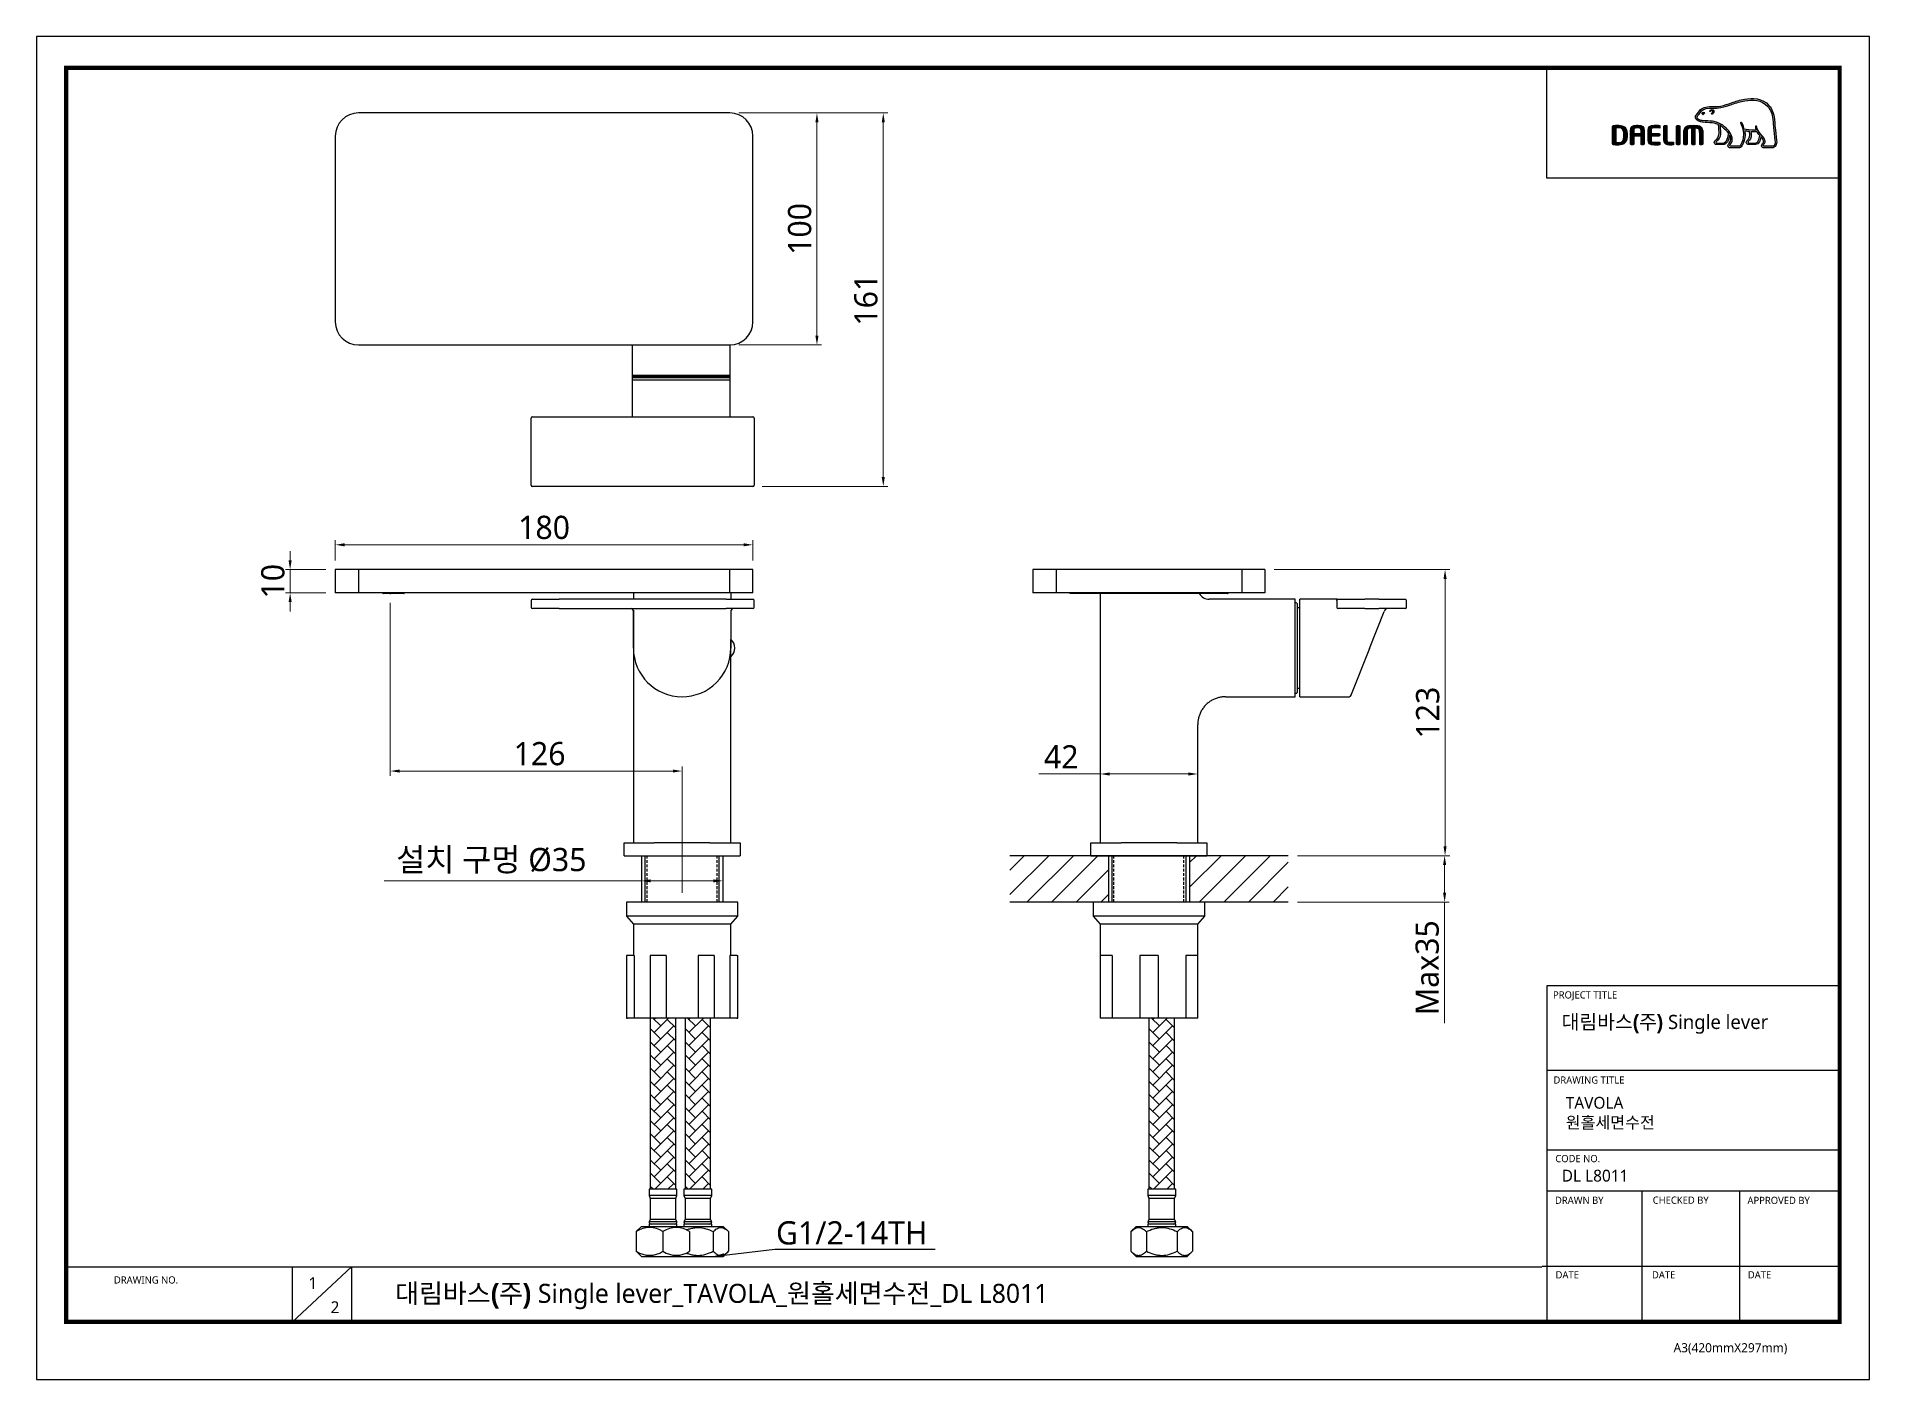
# Model space of a CAD drawing. Extents: x 0 to 790, y 0 to 579.
import ezdxf
from ezdxf import colors
from ezdxf.entities.mleader import LeaderData, LeaderLine
from ezdxf.math import Vec2, Vec3

# ---------------------------------------------------------------- set-up
doc = ezdxf.new("R2010")
doc.units = 0
doc.header["$LTSCALE"] = 10
doc.header["$MEASUREMENT"] = 0
doc.header["$PDMODE"] = 3
doc.header["$PDSIZE"] = -10
doc.linetypes.add('HIDDEN2', pattern=[0.1875, 0.125, -0.0625])
doc.layers.get('0').update_dxf_attribs({"linetype": 'CONTINUOUS'})
doc.layers.get('DEFPOINTS').update_dxf_attribs({"linetype": 'CONTINUOUS'})
for name, color, linetype in [('DIM', 7, 'CONTINUOUS'), ('HATCH', 7, 'CONTINUOUS'), ('레이어 1', 7, 'CONTINUOUS')]:
    doc.layers.add(name, color=color, linetype=linetype)
doc.styles.add('Daelim Dimension', font='NanumGothic.ttf')
doc.dimstyles.new('DEFAULT', dxfattribs={"dimscale": 2, "dimtxt": 2, "dimasz": 2, "dimexe": 0, "dimexo": 2, "dimgap": 1, "dimtad": 1, "dimdec": 0, "dimzin": 9, "dimdsep": 46, "dimtxsty": 'Daelim Dimension', "dimcen": 0.5, "dimclrd": 5, "dimclre": 5, "dimclrt": 256, "dimadec": 1, "dimazin": 0, "dimtfac": 1, "dimtdec": 0, "dimtix": 1, "dimtmove": 0, "dimatfit": 3, "dimfxl": 1, "dimtolj": 1, "dimtzin": 1, "dimlwd": 9, "dimlwe": 9, "dimarcsym": 0})

msp = doc.modelspace()

# ---------------------------------------------------------------- texts
at = {"color": 5, "ltscale": 40, "style": 'Daelim Dimension'}
for s, height, p in [('PROJECT TITLE', 3.1171, (653.54, 164.16)), ('DRAWING TITLE', 3.1171, (653.73, 127.47)), ('CODE NO.', 3.117, (654.52, 93.6)), ('DRAWN BY', 3.117, (654.39, 75.63)), ('CHECKED BY', 3.117, (696.51, 75.68)), ('APPROVED BY', 3.1171, (737.35, 75.58)), ('DRAWING NO.', 3.1171, (33.3, 41.29)), ('DATE', 3.117, (654.64, 43.5)), ('DATE', 3.117, (696.18, 43.5)), ('DATE', 3.117, (737.5, 43.5)), ('A3(420mmX297mm)', 3.9341, (705.5, 11.66))]:
    msp.add_text(s, height=height, dxfattribs=at).set_placement(p)
at = {"attachment_point": 1, "style": 'Daelim Dimension'}
for s, insert, char_height, width in [('{\\fPretendard Variable SemiBold|b0|i0|c129|p2;\\C7;대림바스(주)} Single lever', (657.24, 157.12), 6.1103, 98.2071), (' TAVOLA\\P 원홀세면수전 ', (657.3, 121.76), 5.101, 85.8447), ('DL L8011', (657.3, 90.34), 5.101, 85.8447), ('1', (117.12, 44.03), 5.1, 7.119), ('2', (126.69, 33.63), 5.1, 7.119)]:
    msp.add_mtext(s, dxfattribs=dict(at, insert=insert, char_height=char_height, width=width))
at = {"color": 2, "insert": (154.51, 41.16), "char_height": 8.198, "width": 362.8925, "attachment_point": 1, "style": 'Daelim Dimension'}
msp.add_mtext('{\\fPretendard Variable SemiBold|b0|i0|c129|p2;대림바스(주)} Single lever_TAVOLA_원홀세면수전_DL L8011', dxfattribs=at)

# ---------------------------------------------------------------- blocks, each defined once
blk = doc.blocks.new('*D0')
at = {"color": 5, "lineweight": 9, "ltscale": 0.5, "transparency": 16777216}
for p, q in [((533.41, 349.02), (609.02, 349.02)), ((607.02, 345.02), (607.02, 229.72)), ((543.41, 225.72), (609.02, 225.72))]:
    blk.add_line(p, q, dxfattribs=at)
at = {"color": 5, "ltscale": 0.5, "transparency": 16777216}
for points in [[(606.35, 345.02), (607.69, 345.02), (607.02, 349.02)], [(606.35, 229.72), (607.69, 229.72), (607.02, 225.72)]]:
    blk.add_solid(points, dxfattribs=at)
at = {"layer": 'DEFPOINTS', "color": 0, "ltscale": 0.5, "transparency": 16777216}
for p in [(529.41, 349.02), (539.41, 225.72), (607.02, 225.72)]:
    blk.add_point(p, dxfattribs=at)
at = {"color": 7, "ltscale": 0.5, "transparency": 16777216, "insert": (599.57, 287.37), "char_height": 10, "attachment_point": 5, "rotation": 90, "style": 'Daelim Dimension'}
blk.add_mtext('\\A1;123', dxfattribs=at)
blk = doc.blocks.new('*D1')
at = {"color": 5, "lineweight": 9, "ltscale": 0.5, "transparency": 16777216}
for p, q in [((543.41, 225.72), (608.83, 225.72)), ((606.83, 221.72), (606.83, 209.72)), ((543.41, 205.72), (608.83, 205.72)), ((606.83, 205.72), (606.83, 153.5))]:
    blk.add_line(p, q, dxfattribs=at)
at = {"color": 5, "ltscale": 0.5, "transparency": 16777216}
for points in [[(606.16, 221.72), (607.49, 221.72), (606.83, 225.72)], [(606.16, 209.72), (607.49, 209.72), (606.83, 205.72)]]:
    blk.add_solid(points, dxfattribs=at)
at = {"layer": 'DEFPOINTS', "color": 0, "ltscale": 0.5, "transparency": 16777216}
for p in [(539.41, 225.72), (539.41, 205.72), (606.83, 205.72)]:
    blk.add_point(p, dxfattribs=at)
at = {"color": 7, "ltscale": 0.5, "transparency": 16777216, "insert": (599.35, 177.42), "char_height": 10, "attachment_point": 5, "rotation": 90, "style": 'Daelim Dimension'}
blk.add_mtext('\\A1;Max35', dxfattribs=at)
blk = doc.blocks.new('*D2')
at = {"color": 5, "lineweight": 9, "ltscale": 0.5, "transparency": 16777216}
for p, q in [((152.43, 334.72), (152.43, 260.2)), ((156.43, 262.2), (274.19, 262.2)), ((278.19, 209.72), (278.19, 264.2))]:
    blk.add_line(p, q, dxfattribs=at)
at = {"color": 5, "ltscale": 0.5, "transparency": 16777216}
for points in [[(156.43, 262.86), (156.43, 261.53), (152.43, 262.2)], [(274.19, 262.86), (274.19, 261.53), (278.19, 262.2)]]:
    blk.add_solid(points, dxfattribs=at)
at = {"layer": 'DEFPOINTS', "color": 0, "ltscale": 0.5, "transparency": 16777216}
for p in [(152.43, 338.72), (278.19, 262.2), (278.19, 205.72)]:
    blk.add_point(p, dxfattribs=at)
at = {"color": 7, "ltscale": 0.5, "transparency": 16777216, "insert": (216.78, 269.64), "char_height": 10, "attachment_point": 5, "style": 'Daelim Dimension'}
blk.add_mtext('\\A1;126', dxfattribs=at)
blk = doc.blocks.new('*D3')
at = {"color": 5, "lineweight": 9, "ltscale": 0.5, "transparency": 16777216}
for p, q in [((260.69, 214.87), (149.75, 214.87)), ((291.69, 214.87), (264.69, 214.87)), ((260.69, 211.72), (260.69, 212.87)), ((295.69, 213.19), (295.69, 212.87))]:
    blk.add_line(p, q, dxfattribs=at)
at = {"color": 5, "ltscale": 0.5, "transparency": 16777216}
for points in [[(264.69, 215.53), (264.69, 214.2), (260.69, 214.87)], [(291.69, 215.53), (291.69, 214.2), (295.69, 214.87)]]:
    blk.add_solid(points, dxfattribs=at)
at = {"layer": 'DEFPOINTS', "color": 0, "ltscale": 0.5, "transparency": 16777216}
for p in [(260.69, 215.72), (295.69, 217.19), (295.69, 214.87)]:
    blk.add_point(p, dxfattribs=at)
at = {"color": 7, "ltscale": 0.5, "transparency": 16777216, "insert": (195.95, 223.51), "char_height": 10, "attachment_point": 5, "style": 'Daelim Dimension'}
blk.add_mtext('\\A1;설치 구멍 %%C35', dxfattribs=at)
blk = doc.blocks.new('*D4')
at = {"color": 5, "lineweight": 9, "ltscale": 0.5, "transparency": 16777216}
for p, q in [((302.7, 545.87), (366.89, 545.87)), ((364.89, 541.87), (364.89, 388.88)), ((312.7, 384.88), (366.89, 384.88))]:
    blk.add_line(p, q, dxfattribs=at)
at = {"color": 5, "ltscale": 0.5, "transparency": 16777216}
for points in [[(364.23, 541.87), (365.56, 541.87), (364.89, 545.87)], [(364.23, 388.88), (365.56, 388.88), (364.89, 384.88)]]:
    blk.add_solid(points, dxfattribs=at)
at = {"layer": 'DEFPOINTS', "color": 0, "ltscale": 0.5, "transparency": 16777216}
for p in [(298.7, 545.87), (308.7, 384.88), (364.89, 384.88)]:
    blk.add_point(p, dxfattribs=at)
at = {"color": 7, "ltscale": 0.5, "transparency": 16777216, "insert": (357.45, 465.38), "char_height": 10, "attachment_point": 5, "rotation": 90, "style": 'Daelim Dimension'}
blk.add_mtext('\\A1;161', dxfattribs=at)
blk = doc.blocks.new('*D5')
at = {"color": 5, "lineweight": 9, "ltscale": 0.5, "transparency": 16777216}
for p, q in [((302.7, 545.87), (338.31, 545.87)), ((336.31, 541.87), (336.31, 449.87)), ((302.7, 445.87), (338.31, 445.87))]:
    blk.add_line(p, q, dxfattribs=at)
at = {"color": 5, "ltscale": 0.5, "transparency": 16777216}
for points in [[(335.64, 541.87), (336.97, 541.87), (336.31, 545.87)], [(335.64, 449.87), (336.97, 449.87), (336.31, 445.87)]]:
    blk.add_solid(points, dxfattribs=at)
at = {"layer": 'DEFPOINTS', "color": 0, "ltscale": 0.5, "transparency": 16777216}
for p in [(298.7, 545.87), (298.7, 445.87), (336.31, 445.87)]:
    blk.add_point(p, dxfattribs=at)
at = {"color": 7, "ltscale": 0.5, "transparency": 16777216, "insert": (328.9, 495.87), "char_height": 10, "attachment_point": 5, "rotation": 90, "style": 'Daelim Dimension'}
blk.add_mtext('\\A1;100', dxfattribs=at)
blk = doc.blocks.new('*D6')
at = {"color": 5, "lineweight": 9, "ltscale": 0.5, "transparency": 16777216}
for p, q in [((128.7, 353.02), (128.7, 361.73)), ((132.7, 359.73), (304.7, 359.73)), ((308.7, 353.02), (308.7, 361.73))]:
    blk.add_line(p, q, dxfattribs=at)
at = {"color": 5, "ltscale": 0.5, "transparency": 16777216}
for points in [[(132.7, 360.39), (132.7, 359.06), (128.7, 359.73)], [(304.7, 360.39), (304.7, 359.06), (308.7, 359.73)]]:
    blk.add_solid(points, dxfattribs=at)
at = {"layer": 'DEFPOINTS', "color": 0, "ltscale": 0.5, "transparency": 16777216}
for p in [(308.7, 359.73), (128.7, 349.02), (308.7, 349.02)]:
    blk.add_point(p, dxfattribs=at)
at = {"color": 7, "ltscale": 0.5, "transparency": 16777216, "insert": (218.7, 367.17), "char_height": 10, "attachment_point": 5, "style": 'Daelim Dimension'}
blk.add_mtext('\\A1;180', dxfattribs=at)
blk = doc.blocks.new('*D7')
at = {"color": 5, "lineweight": 9, "ltscale": 0.5, "transparency": 16777216}
for p, q in [((458.41, 260.94), (431.87, 260.94)), ((458.41, 256.27), (458.41, 262.94)), ((496.41, 260.94), (462.41, 260.94)), ((500.41, 256.27), (500.41, 262.94))]:
    blk.add_line(p, q, dxfattribs=at)
at = {"color": 5, "ltscale": 0.5, "transparency": 16777216}
for points in [[(462.41, 261.6), (462.41, 260.27), (458.41, 260.94)], [(496.41, 261.6), (496.41, 260.27), (500.41, 260.94)]]:
    blk.add_solid(points, dxfattribs=at)
at = {"layer": 'DEFPOINTS', "color": 0, "ltscale": 0.5, "transparency": 16777216}
for p in [(500.41, 260.94), (458.41, 252.27), (500.41, 252.27)]:
    blk.add_point(p, dxfattribs=at)
at = {"color": 7, "ltscale": 0.5, "transparency": 16777216, "insert": (441.62, 268.33), "char_height": 10, "attachment_point": 5, "style": 'Daelim Dimension'}
blk.add_mtext('\\A1;42', dxfattribs=at)
blk = doc.blocks.new('*D8')
at = {"color": 5, "lineweight": 9, "ltscale": 0.5, "transparency": 16777216}
for p, q in [((109.24, 353.02), (109.24, 357.02)), ((124.7, 349.02), (107.24, 349.02)), ((109.24, 339.02), (109.24, 349.02)), ((124.7, 339.02), (107.24, 339.02)), ((109.24, 335.02), (109.24, 331.02))]:
    blk.add_line(p, q, dxfattribs=at)
at = {"color": 5, "ltscale": 0.5, "transparency": 16777216}
for points in [[(108.58, 353.02), (109.91, 353.02), (109.24, 349.02)], [(108.58, 335.02), (109.91, 335.02), (109.24, 339.02)]]:
    blk.add_solid(points, dxfattribs=at)
at = {"layer": 'DEFPOINTS', "color": 0, "ltscale": 0.5, "transparency": 16777216}
for p in [(109.24, 349.02), (128.7, 349.02), (128.7, 339.02)]:
    blk.add_point(p, dxfattribs=at)
at = {"color": 7, "ltscale": 0.5, "transparency": 16777216, "insert": (101.84, 344.02), "char_height": 10, "attachment_point": 5, "rotation": 90, "style": 'Daelim Dimension'}
blk.add_mtext('\\A1;10', dxfattribs=at)

# ---------------------------------------------------------------- dimensions: what is measured, and where the dimension line sits
at = {"color": 5, "ltscale": 0.5}
dim = msp.add_linear_dim(base=(364.89, 384.88), p1=(298.7, 545.87), p2=(308.7, 384.88), angle=90, dimstyle='DEFAULT', override={"dimtxt": 5, "dimexe": 1, "dimdec": 0, "dimclrd": 5, "dimclre": 5, "dimclrt": 7, "dimadec": 0}, dxfattribs=at)
dim.commit()
dim.dimension.update_dxf_attribs({"geometry": '*D4', "text_midpoint": (364.89, 465.38), "dimtype": 128})
for base, p1, p2, picture, middle in [((336.31, 445.87), (298.7, 545.87), (298.7, 445.87), '*D5', (328.9, 495.87)), ((109.24, 349.02), (128.7, 339.02), (128.7, 349.02), '*D8', (101.84, 344.02))]:
    dim = msp.add_linear_dim(base=base, p1=p1, p2=p2, angle=90, dimstyle='DEFAULT', override={"dimtxt": 5, "dimexe": 1, "dimdec": 0, "dimclrd": 5, "dimclre": 5, "dimclrt": 7, "dimadec": 0}, dxfattribs=at)
    dim.commit()
    dim.dimension.update_dxf_attribs({"geometry": picture, "text_midpoint": middle})
dim = msp.add_linear_dim(base=(308.7, 359.73), p1=(128.7, 349.02), p2=(308.7, 349.02), dimstyle='DEFAULT', override={"dimtxt": 5, "dimexe": 1, "dimdec": 0, "dimclrd": 5, "dimclre": 5, "dimclrt": 7, "dimadec": 0}, dxfattribs=at)
dim.commit()
dim.dimension.update_dxf_attribs({"geometry": '*D6', "text_midpoint": (218.7, 367.17)})
dim = msp.add_linear_dim(base=(607.02, 225.72), p1=(529.41, 349.02), p2=(539.41, 225.72), angle=90, text='123', dimstyle='DEFAULT', override={"dimtxt": 5, "dimexe": 1, "dimdec": 0, "dimclrd": 5, "dimclre": 5, "dimclrt": 7, "dimadec": 0}, dxfattribs=at)
dim.commit()
dim.dimension.update_dxf_attribs({"geometry": '*D0', "text_midpoint": (599.57, 287.37)})
for base, p1, p2, text, picture, middle in [((278.19, 262.2), (152.43, 338.72), (278.19, 205.72), '126', '*D2', (216.78, 262.2)), ((295.69, 214.87), (260.69, 215.72), (295.69, 217.19), '설치 구멍 %%C<>', '*D3', (195.95, 214.87))]:
    dim = msp.add_linear_dim(base=base, p1=p1, p2=p2, text=text, dimstyle='DEFAULT', override={"dimtxt": 5, "dimexe": 1, "dimdec": 0, "dimclrd": 5, "dimclre": 5, "dimclrt": 7, "dimadec": 0}, dxfattribs=at)
    dim.commit()
    dim.dimension.update_dxf_attribs({"geometry": picture, "text_midpoint": middle, "dimtype": 128})
dim = msp.add_linear_dim(base=(500.41, 260.94), p1=(458.41, 252.27), p2=(500.41, 252.27), dimstyle='DEFAULT', override={"dimtxt": 5, "dimexe": 1, "dimdec": 0, "dimclrd": 5, "dimclre": 5, "dimclrt": 7, "dimadec": 0}, dxfattribs=at)
dim.commit()
dim.dimension.update_dxf_attribs({"geometry": '*D7', "text_midpoint": (441.62, 260.94), "dimtype": 128})
dim = msp.add_linear_dim(base=(606.83, 205.72), p1=(539.41, 225.72), p2=(539.41, 205.72), angle=90, text='Max35', dimstyle='DEFAULT', override={"dimtxt": 5, "dimexe": 1, "dimdec": 0, "dimclrd": 5, "dimclre": 5, "dimclrt": 7, "dimadec": 0}, dxfattribs=at)
dim.commit()
dim.dimension.update_dxf_attribs({"geometry": '*D1', "text_midpoint": (606.83, 177.42), "dimtype": 128})

# ---------------------------------------------------------------- hatches: boundary and pattern name
at = {"layer": 'DIM', "ltscale": 0.6}
h = msp.add_hatch(dxfattribs=at)
h.set_pattern_fill('AR-HBONE', color=256, style=0)
h.set_pattern_definition([(45, (-4723.2268, -3838.5813), (4e-16, 5.6568542), [12, -4]), (135, (-4720.3983, -3835.753), (4e-16, 5.6568542), [12, -4])])
h.paths.add_polyline_path([(264.44, 81.94), (275.44, 81.94), (275.44, 155.72), (264.44, 155.72)])
h = msp.add_hatch(dxfattribs=at)
h.set_pattern_fill('AR-HBONE', color=256, style=0)
h.set_pattern_definition([(45, (-4708.2268, -3838.5813), (4e-16, 5.6568542), [12, -4]), (135, (-4705.3984, -3835.753), (4e-16, 5.6568542), [12, -4])])
h.paths.add_polyline_path([(279.44, 81.94), (290.44, 81.94), (290.44, 155.72), (279.44, 155.72)])
h = msp.add_hatch(dxfattribs=at)
h.set_pattern_fill('AR-HBONE', color=256, style=0)
h.set_pattern_definition([(45, (-4508.258, -3838.5813), (4e-16, 5.6568542), [12, -4]), (135, (-4505.4297, -3835.753), (4e-16, 5.6568542), [12, -4])])
h.paths.add_polyline_path([(479.41, 81.94), (490.41, 81.94), (490.41, 155.72), (479.41, 155.72)])
at = {"layer": 'HATCH', "ltscale": 0.6}
h = msp.add_hatch(dxfattribs=at)
h.set_pattern_fill('ANSI31', color=256, scale=60, style=0)
h.set_pattern_definition([(45, (-4521.258, -3830.181), (-5.303301, 5.303301), [])])
h.paths.add_polyline_path([(461.91, 225.72), (454.41, 225.72), (419.41, 225.72), (419.41, 205.72), (461.91, 205.72)])
h.paths.add_polyline_path([(539.41, 225.72), (496.91, 225.72), (496.91, 205.72), (505.76, 205.72), (539.41, 205.72)])
at = {"layer": '레이어 1'}
h = msp.add_hatch(color=5, dxfattribs=at)
h.dxf.hatch_style = 1
edge = h.paths.add_edge_path(flags=16)
edge.add_spline(control_points=[(748.8, 531.89), (748.46, 531.51), (748.03, 531.5), (748.01, 531.5), (748.01, 531.5), (744.54, 531.5), (744.54, 531.5), (744.42, 531.5), (744.32, 531.53), (744.26, 531.6), (744.2, 531.65), (744.18, 531.73), (744.18, 531.82), (744.18, 532.02), (744.32, 532.2), (744.47, 532.39), (744.61, 532.57), (744.75, 532.74), (744.82, 532.95), (745.01, 533.46), (744.99, 534), (744.76, 534.48), (744.36, 535.35), (743.75, 536.03), (743.16, 536.69), (743.16, 536.69), (742.96, 536.91), (742.96, 536.91), (742.2, 537.77), (741.41, 538.65), (741.34, 539.84), (741.33, 540.08), (741.22, 540.22), (741.07, 540.21), (741.07, 540.21), (740.84, 540.11), (740.84, 540.11), (740.78, 540.04), (740.75, 539.94), (740.75, 539.83), (740.75, 539.83), (740.75, 539.79), (740.75, 539.79), (740.78, 539.35), (740.88, 538.93), (741.06, 538.49), (741.06, 538.49), (741.08, 538.45), (741.08, 538.45), (741.08, 538.45), (741.03, 538.44), (741.03, 538.44), (738.81, 538.36), (736.63, 538.78), (735.99, 538.93), (735.59, 540.52), (734.95, 541.57), (734.92, 541.62), (734.87, 541.7), (734.79, 541.77), (734.72, 541.79), (734.72, 541.79), (734.53, 541.76), (734.51, 541.76), (734.49, 541.73), (734.46, 541.69), (734.39, 541.59), (734.39, 541.59), (734.38, 541.51), (734.38, 541.51), (734.38, 541.51), (734.44, 541.3), (734.44, 541.3), (734.49, 541.22), (735.63, 539.22), (735.63, 536.57), (735.63, 534.94), (735.2, 533.4), (734.35, 531.99), (734.15, 531.65), (733.88, 531.5), (733.49, 531.5), (733.49, 531.5), (730.07, 531.5), (730.07, 531.5), (729.96, 531.5), (729.72, 531.58), (729.72, 531.83), (729.72, 531.96), (729.85, 532.19), (730.06, 532.42), (731.48, 534.01), (730.66, 536.48), (729.3, 538.11), (727.98, 539.68), (725.83, 541.66), (723.07, 542.16), (722.09, 542.33), (720.48, 542.42), (719.18, 542.5), (719.18, 542.5), (717.87, 542.58), (717.87, 542.58), (717.19, 542.63), (716.08, 543.04), (715.74, 543.68), (715.6, 543.95), (715.61, 544.22), (715.79, 544.53), (715.91, 544.72), (716.06, 544.88), (716.26, 545.07), (716.47, 545.29), (716.69, 545.52), (716.87, 545.82), (716.87, 545.82), (716.92, 545.91), (716.92, 545.91), (717.58, 547.17), (718.93, 547.84), (720.95, 547.89), (720.95, 547.89), (722.09, 547.9), (722.09, 547.9), (723.35, 547.91), (724.77, 547.92), (725.93, 548.17), (727.57, 548.52), (729.22, 549.08), (730.67, 549.58), (730.67, 549.58), (730.71, 549.59), (730.71, 549.59), (732.51, 550.21), (734.36, 550.84), (736.26, 551.15), (739.3, 551.65), (743.47, 551.63), (746.09, 548.69), (747.3, 547.33), (748.05, 545.45), (748.3, 543.12), (748.3, 543.12), (748.29, 543.12), (748.29, 543.13), (748.31, 543.08), (748.33, 542.82), (748.43, 541.34), (748.47, 540.62), (748.5, 539.88), (748.69, 538.51), (748.69, 538.51), (749.21, 533.93), (749.21, 533.93), (749.21, 533.93), (749.25, 533.37), (749.25, 533.37), (749.25, 532.71), (749.1, 532.21), (748.8, 531.89)], knot_values=[0, 0, 0, 0, 1, 1, 1, 2, 2, 2, 3, 3, 3, 4, 4, 4, 5, 5, 5, 6, 6, 6, 7, 7, 7, 8, 8, 8, 9, 9, 9, 10, 10, 10, 11, 11, 11, 12, 12, 12, 13, 13, 13, 14, 14, 14, 15, 15, 15, 16, 16, 16, 17, 17, 17, 18, 18, 18, 19, 19, 19, 20, 20, 20, 21, 21, 21, 22, 22, 22, 23, 23, 23, 24, 24, 24, 25, 25, 25, 26, 26, 26, 27, 27, 27, 28, 28, 28, 29, 29, 29, 30, 30, 30, 31, 31, 31, 32, 32, 32, 33, 33, 33, 34, 34, 34, 35, 35, 35, 36, 36, 36, 37, 37, 37, 38, 38, 38, 39, 39, 39, 40, 40, 40, 41, 41, 41, 42, 42, 42, 43, 43, 43, 44, 44, 44, 45, 45, 45, 46, 46, 46, 47, 47, 47, 48, 48, 48, 49, 49, 49, 50, 50, 50, 51, 51, 51, 52, 52, 52, 53, 53, 53, 53], degree=3, periodic=0)
edge = h.paths.add_edge_path(flags=16)
edge.add_spline(control_points=[(740.8, 532.88), (740.8, 532.88), (737.97, 532.88), (737.97, 532.88), (737.76, 532.88), (737.6, 533.04), (737.6, 533.26), (737.6, 533.41), (737.72, 533.59), (737.85, 533.72), (738.42, 534.27), (739.01, 535.03), (739.01, 536.47), (739.01, 536.47), (738.97, 537.12), (738.97, 537.13), (738.97, 537.13), (738.87, 537.76), (738.87, 537.76), (738.87, 537.76), (738.86, 537.8), (738.86, 537.8), (738.86, 537.8), (738.9, 537.8), (738.9, 537.8), (739.43, 537.76), (740.46, 537.7), (741.43, 537.75), (741.68, 537.35), (742.08, 536.85), (742.67, 536.17), (742.64, 535.83), (742.36, 532.88), (740.8, 532.88)], knot_values=[0, 0, 0, 0, 1, 1, 1, 2, 2, 2, 3, 3, 3, 4, 4, 4, 5, 5, 5, 6, 6, 6, 7, 7, 7, 8, 8, 8, 9, 9, 9, 10, 10, 10, 11, 11, 11, 11], degree=3, periodic=0)
edge = h.paths.add_edge_path(flags=16)
edge.add_spline(control_points=[(726.62, 532.88), (726.62, 532.88), (724.14, 532.88), (724.14, 532.88), (723.95, 532.88), (723.75, 533.03), (723.75, 533.26), (723.75, 533.39), (723.87, 533.56), (724.08, 533.73), (724.71, 534.23), (725.66, 534.99), (725.76, 537.08), (725.76, 537.08), (725.77, 537.65), (725.77, 537.65), (725.77, 538.54), (725.57, 539.61), (725.38, 540.57), (725.38, 540.57), (725.35, 540.67), (725.35, 540.67), (725.35, 540.67), (725.43, 540.6), (725.43, 540.6), (725.8, 540.38), (727.82, 539), (729.26, 536.97), (729.14, 536.01), (728.6, 532.88), (726.62, 532.88)], knot_values=[0, 0, 0, 0, 1, 1, 1, 2, 2, 2, 3, 3, 3, 4, 4, 4, 5, 5, 5, 6, 6, 6, 7, 7, 7, 8, 8, 8, 9, 9, 9, 10, 10, 10, 10], degree=3, periodic=0)
edge = h.paths.add_edge_path()
edge.add_spline(control_points=[(749.91, 534), (749.91, 534), (749.39, 538.61), (749.39, 538.61), (749.19, 539.98), (749.16, 540.72), (749.14, 541.37), (749.14, 541.37), (749.01, 543.19), (749.01, 543.19), (748.73, 545.67), (747.93, 547.68), (746.62, 549.15), (743.78, 552.34), (739.36, 552.37), (736.14, 551.84), (734.17, 551.52), (732.29, 550.87), (730.47, 550.25), (730.47, 550.25), (730.41, 550.23), (730.41, 550.23), (728.98, 549.74), (727.37, 549.19), (725.78, 548.85), (724.69, 548.62), (723.33, 548.61), (722.12, 548.6), (722.12, 548.6), (720.93, 548.59), (720.93, 548.59), (718.64, 548.53), (717.08, 547.74), (716.29, 546.23), (716.29, 546.23), (716.25, 546.16), (716.25, 546.16), (716.12, 545.94), (715.93, 545.74), (715.76, 545.57), (715.57, 545.38), (715.35, 545.16), (715.19, 544.88), (715.02, 544.6), (714.94, 544.32), (714.94, 544.04), (714.94, 543.81), (715, 543.58), (715.12, 543.36), (715.6, 542.44), (716.99, 541.94), (717.82, 541.88), (717.82, 541.88), (719.04, 541.8), (719.07, 541.8), (720.29, 541.73), (721.96, 541.64), (722.94, 541.46), (723.51, 541.36), (724.16, 541.16), (724.76, 540.88), (724.8, 540.72), (725.11, 539.34), (725.11, 537.65), (725.11, 537.65), (725.1, 537.11), (725.1, 537.11), (725.01, 535.32), (724.23, 534.7), (723.66, 534.24), (723.6, 534.19), (723.09, 533.77), (723.05, 533.26), (723.03, 532.98), (723.11, 532.71), (723.28, 532.53), (723.47, 532.32), (723.76, 532.22), (724.14, 532.22), (724.14, 532.22), (726.62, 532.22), (726.62, 532.22), (728.47, 532.22), (729.39, 534.22), (729.67, 536.09), (729.67, 536.09), (729.68, 536.35), (729.68, 536.35), (729.68, 536.35), (729.75, 536.22), (729.75, 536.22), (729.99, 535.69), (730.14, 535.06), (730.14, 534.58), (730.14, 533.91), (729.93, 533.33), (729.53, 532.89), (729.44, 532.79), (728.94, 532.28), (728.94, 531.76), (728.94, 531.76), (728.94, 531.68), (728.94, 531.68), (729.01, 531.07), (729.51, 530.8), (729.96, 530.8), (729.96, 530.8), (733.49, 530.8), (733.49, 530.8), (734.12, 530.8), (734.63, 531.09), (734.95, 531.63), (735.85, 533.12), (736.31, 534.73), (736.31, 536.43), (736.31, 536.96), (736.26, 537.53), (736.16, 538.12), (736.16, 538.12), (736.15, 538.16), (736.15, 538.16), (736.15, 538.16), (736.2, 538.15), (736.2, 538.15), (736.62, 538.07), (737.3, 537.95), (738.15, 537.86), (738.15, 537.86), (738.17, 537.86), (738.17, 537.86), (738.17, 537.86), (738.28, 537.21), (738.28, 537.21), (738.28, 537.21), (738.31, 537.06), (738.31, 537.06), (738.31, 537.06), (738.34, 536.49), (738.34, 536.49), (738.34, 535.11), (737.72, 534.52), (737.38, 534.2), (737.38, 534.19), (736.91, 533.72), (736.86, 533.3), (736.86, 533.3), (736.85, 533.17), (736.85, 533.17), (736.85, 533.04), (736.88, 532.78), (737.11, 532.54), (737.31, 532.32), (737.63, 532.22), (738.05, 532.22), (738.05, 532.22), (740.8, 532.22), (740.8, 532.22), (742.46, 532.22), (742.96, 534.34), (743.17, 535.53), (743.17, 535.53), (743.18, 535.65), (743.18, 535.65), (743.18, 535.65), (743.24, 535.56), (743.24, 535.56), (743.63, 535.07), (743.96, 534.52), (744.13, 534.18), (744.21, 534.01), (744.26, 533.81), (744.26, 533.61), (744.26, 533.61), (744.2, 533.22), (744.2, 533.22), (744.13, 533), (743.98, 532.8), (743.84, 532.61), (743.63, 532.33), (743.41, 532.05), (743.41, 531.7), (743.41, 531.7), (743.43, 531.51), (743.43, 531.51), (743.53, 531.05), (743.9, 530.8), (744.48, 530.8), (744.48, 530.8), (748.01, 530.8), (748.01, 530.8), (748.08, 530.8), (748.77, 530.82), (749.31, 531.4), (749.74, 531.87), (749.95, 532.51), (749.95, 533.36), (749.95, 533.36), (749.91, 534), (749.91, 534)], knot_values=[0, 0, 0, 0, 1, 1, 1, 2, 2, 2, 3, 3, 3, 4, 4, 4, 5, 5, 5, 6, 6, 6, 7, 7, 7, 8, 8, 8, 9, 9, 9, 10, 10, 10, 11, 11, 11, 12, 12, 12, 13, 13, 13, 14, 14, 14, 15, 15, 15, 16, 16, 16, 17, 17, 17, 18, 18, 18, 19, 19, 19, 20, 20, 20, 21, 21, 21, 22, 22, 22, 23, 23, 23, 24, 24, 24, 25, 25, 25, 26, 26, 26, 27, 27, 27, 28, 28, 28, 29, 29, 29, 30, 30, 30, 31, 31, 31, 32, 32, 32, 33, 33, 33, 34, 34, 34, 35, 35, 35, 36, 36, 36, 37, 37, 37, 38, 38, 38, 39, 39, 39, 40, 40, 40, 41, 41, 41, 42, 42, 42, 43, 43, 43, 44, 44, 44, 45, 45, 45, 46, 46, 46, 47, 47, 47, 48, 48, 48, 49, 49, 49, 50, 50, 50, 51, 51, 51, 52, 52, 52, 53, 53, 53, 54, 54, 54, 55, 55, 55, 56, 56, 56, 57, 57, 57, 58, 58, 58, 59, 59, 59, 60, 60, 60, 61, 61, 61, 62, 62, 62, 63, 63, 63, 64, 64, 64, 65, 65, 65, 66, 66, 66, 66], degree=3, periodic=0)
edge = h.paths.add_edge_path(flags=0)
edge.add_spline(control_points=[(717.76, 545.9), (717.76, 545.9), (718.28, 546.14), (718.91, 545.89), (718.91, 545.89), (718.99, 545.86), (718.89, 545.71), (718.58, 545.3), (718.27, 545.21), (718.27, 545.21), (718.27, 545.21), (718.05, 545.13), (717.93, 545.28), (717.68, 545.57), (717.67, 545.74), (717.67, 545.74), (717.67, 545.74), (717.64, 545.87), (717.76, 545.9)], knot_values=[0, 0, 0, 0, 1, 1, 1, 2, 2, 2, 3, 3, 3, 4, 4, 4, 5, 5, 5, 6, 6, 6, 6], degree=3, periodic=0)
edge = h.paths.add_edge_path(flags=0)
edge.add_spline(control_points=[(721.15, 546.85), (721.07, 546.76), (721.07, 546.62), (721.15, 546.55), (721.23, 546.48), (721.37, 546.5), (721.44, 546.58), (721.48, 546.62), (721.9, 547.12), (722.27, 546.87), (722.4, 546.77), (722.46, 546.64), (722.44, 546.46), (722.4, 546.18), (722.16, 545.86), (721.99, 545.76), (721.9, 545.7), (721.83, 545.57), (721.88, 545.47), (721.92, 545.37), (722.05, 545.34), (722.15, 545.39), (722.46, 545.54), (722.84, 546.02), (722.89, 546.48), (722.93, 546.79), (722.79, 547.05), (722.53, 547.22), (721.99, 547.61), (721.38, 547.09), (721.15, 546.85)], knot_values=[0, 0, 0, 0, 1, 1, 1, 2, 2, 2, 3, 3, 3, 4, 4, 4, 5, 5, 5, 6, 6, 6, 7, 7, 7, 8, 8, 8, 9, 9, 9, 10, 10, 10, 10], degree=3, periodic=0)
edge = h.paths.add_edge_path(flags=0)
edge.add_spline(control_points=[(721.08, 546.47), (721.08, 546.47), (721.08, 546.47), (721.08, 546.47), (721.08, 546.47), (721.08, 546.47), (721.08, 546.47)], knot_values=[0, 0, 0, 0, 1, 1, 1, 2, 2, 2, 2], degree=3, periodic=0)
h = msp.add_hatch(color=5, dxfattribs=at)
h.dxf.hatch_style = 2
edge = h.paths.add_edge_path()
edge.add_spline(control_points=[(717.76, 545.9), (717.76, 545.9), (718.28, 546.14), (718.91, 545.89), (718.91, 545.89), (718.99, 545.86), (718.89, 545.71), (718.58, 545.3), (718.27, 545.21), (718.27, 545.21), (718.27, 545.21), (718.05, 545.13), (717.93, 545.28), (717.68, 545.57), (717.67, 545.74), (717.67, 545.74), (717.67, 545.74), (717.64, 545.87), (717.76, 545.9)], knot_values=[0, 0, 0, 0, 1, 1, 1, 2, 2, 2, 3, 3, 3, 4, 4, 4, 5, 5, 5, 6, 6, 6, 6], degree=3, periodic=0)
h = msp.add_hatch(color=5, dxfattribs=at)
h.dxf.hatch_style = 2
edge = h.paths.add_edge_path()
edge.add_spline(control_points=[(721.15, 546.85), (721.07, 546.76), (721.07, 546.62), (721.15, 546.55), (721.23, 546.48), (721.37, 546.5), (721.44, 546.58), (721.48, 546.62), (721.9, 547.12), (722.27, 546.87), (722.4, 546.77), (722.46, 546.64), (722.44, 546.46), (722.4, 546.18), (722.16, 545.86), (721.99, 545.76), (721.9, 545.7), (721.83, 545.57), (721.88, 545.47), (721.92, 545.37), (722.05, 545.34), (722.15, 545.39), (722.46, 545.54), (722.84, 546.02), (722.89, 546.48), (722.93, 546.79), (722.79, 547.05), (722.53, 547.22), (721.99, 547.61), (721.38, 547.09), (721.15, 546.85)], knot_values=[0, 0, 0, 0, 1, 1, 1, 2, 2, 2, 3, 3, 3, 4, 4, 4, 5, 5, 5, 6, 6, 6, 7, 7, 7, 8, 8, 8, 9, 9, 9, 10, 10, 10, 10], degree=3, periodic=0)
h = msp.add_hatch(color=5, dxfattribs=at)
h.dxf.hatch_style = 2
edge = h.paths.add_edge_path()
edge.add_spline(control_points=[(684.1, 535.57), (684.1, 533.96), (683.37, 533.18), (681.86, 533.18), (681.86, 533.18), (680.82, 533.2), (680.55, 533.2), (680.55, 533.2), (680.55, 539.37), (680.55, 539.37), (681.09, 539.42), (681.85, 539.43), (681.86, 539.43), (683.41, 539.43), (684.1, 538.7), (684.1, 537.04), (684.1, 537.04), (684.1, 535.57), (684.1, 535.57)], knot_values=[0, 0, 0, 0, 1, 1, 1, 2, 2, 2, 3, 3, 3, 4, 4, 4, 5, 5, 5, 6, 6, 6, 6], degree=3, periodic=0)
edge = h.paths.add_edge_path()
edge.add_spline(control_points=[(681.86, 540.59), (681.02, 540.59), (679.93, 540.54), (679.57, 540.48), (679.35, 540.45), (679.21, 540.28), (679.21, 540.06), (679.21, 540.06), (679.21, 532.55), (679.21, 532.55), (679.21, 532.32), (679.35, 532.16), (679.58, 532.13), (679.92, 532.07), (681.01, 532.02), (681.86, 532.02), (684.2, 532.02), (685.44, 533.25), (685.44, 535.57), (685.44, 535.57), (685.44, 537.04), (685.44, 537.04), (685.44, 539.36), (684.2, 540.59), (681.86, 540.59)], knot_values=[0, 0, 0, 0, 1, 1, 1, 2, 2, 2, 3, 3, 3, 4, 4, 4, 5, 5, 5, 6, 6, 6, 7, 7, 7, 8, 8, 8, 8], degree=3, periodic=0)
h = msp.add_hatch(color=5, dxfattribs=at)
h.dxf.hatch_style = 2
edge = h.paths.add_edge_path()
edge.add_spline(control_points=[(691.48, 537.05), (691.48, 537.05), (688.32, 537.05), (688.32, 537.05), (688.32, 537.17), (688.32, 538.18), (688.32, 538.18), (688.32, 539.23), (688.63, 539.41), (689.57, 539.41), (689.57, 539.41), (690.23, 539.41), (690.23, 539.41), (691.17, 539.41), (691.48, 539.23), (691.48, 538.18), (691.48, 538.18), (691.48, 537.17), (691.48, 537.05)], knot_values=[0, 0, 0, 0, 1, 1, 1, 2, 2, 2, 3, 3, 3, 4, 4, 4, 5, 5, 5, 6, 6, 6, 6], degree=3, periodic=0)
edge = h.paths.add_edge_path()
edge.add_spline(control_points=[(690.23, 540.59), (690.23, 540.59), (689.57, 540.59), (689.57, 540.59), (687.78, 540.59), (686.99, 539.85), (686.99, 538.18), (686.99, 538.18), (686.99, 532.47), (686.99, 532.47), (686.99, 532.26), (687.15, 532.09), (687.34, 532.09), (687.34, 532.09), (687.97, 532.09), (687.97, 532.09), (688.19, 532.09), (688.32, 532.28), (688.32, 532.47), (688.32, 532.47), (688.32, 535.75), (688.32, 535.88), (688.32, 535.88), (691.48, 535.88), (691.48, 535.88), (691.48, 535.75), (691.48, 532.47), (691.48, 532.47), (691.48, 532.26), (691.64, 532.09), (691.84, 532.09), (691.84, 532.09), (692.46, 532.09), (692.46, 532.09), (692.67, 532.09), (692.82, 532.29), (692.82, 532.47), (692.82, 532.47), (692.82, 538.18), (692.82, 538.18), (692.82, 539.85), (692.02, 540.59), (690.23, 540.59)], knot_values=[0, 0, 0, 0, 1, 1, 1, 2, 2, 2, 3, 3, 3, 4, 4, 4, 5, 5, 5, 6, 6, 6, 7, 7, 7, 8, 8, 8, 9, 9, 9, 10, 10, 10, 11, 11, 11, 12, 12, 12, 13, 13, 13, 14, 14, 14, 14], degree=3, periodic=0)
h = msp.add_hatch(color=5, dxfattribs=at)
h.dxf.hatch_style = 2
edge = h.paths.add_edge_path()
edge.add_spline(control_points=[(694.52, 538.41), (694.52, 538.41), (694.52, 534.2), (694.52, 534.2), (694.52, 532.73), (695.36, 532.02), (697.09, 532.02), (697.85, 532.02), (698.89, 532.03), (699.3, 532.07), (699.3, 532.07), (699.5, 532.09), (699.5, 532.09), (699.5, 532.09), (699.56, 532.1), (699.56, 532.1), (699.56, 532.1), (699.56, 533.22), (699.56, 533.22), (699.56, 533.22), (697.09, 533.22), (697.09, 533.22), (695.86, 533.22), (695.86, 533.57), (695.86, 534.2), (695.86, 534.2), (695.86, 535.76), (695.86, 535.88), (695.98, 535.88), (699.18, 535.88), (699.18, 535.88), (699.39, 535.88), (699.56, 536.05), (699.56, 536.25), (699.56, 536.25), (699.56, 536.67), (699.56, 536.67), (699.56, 536.88), (699.39, 537.04), (699.18, 537.04), (699.18, 537.04), (695.98, 537.04), (695.86, 537.04), (695.86, 537.16), (695.86, 538.41), (695.86, 538.41), (695.86, 539.04), (695.86, 539.39), (697.09, 539.39), (697.09, 539.39), (699.56, 539.38), (699.56, 539.38), (699.56, 539.38), (699.56, 540.5), (699.56, 540.5), (699.56, 540.5), (699.3, 540.53), (699.3, 540.53), (698.82, 540.57), (697.7, 540.59), (697.09, 540.59), (695.36, 540.59), (694.52, 539.88), (694.52, 538.41)], knot_values=[0, 0, 0, 0, 1, 1, 1, 2, 2, 2, 3, 3, 3, 4, 4, 4, 5, 5, 5, 6, 6, 6, 7, 7, 7, 8, 8, 8, 9, 9, 9, 10, 10, 10, 11, 11, 11, 12, 12, 12, 13, 13, 13, 14, 14, 14, 15, 15, 15, 16, 16, 16, 17, 17, 17, 18, 18, 18, 19, 19, 19, 20, 20, 20, 21, 21, 21, 21], degree=3, periodic=0)
h = msp.add_hatch(color=5, dxfattribs=at)
h.dxf.hatch_style = 2
edge = h.paths.add_edge_path()
edge.add_spline(control_points=[(701.71, 540.52), (701.5, 540.52), (701.33, 540.35), (701.33, 540.14), (701.33, 540.14), (701.33, 534.2), (701.33, 534.2), (701.33, 532.27), (702.65, 532.02), (703.8, 532.02), (704.64, 532.02), (704.86, 532.05), (705.11, 532.1), (705.11, 532.1), (705.25, 532.12), (705.25, 532.12), (705.25, 532.12), (705.45, 532.14), (705.45, 532.14), (705.45, 532.14), (705.51, 532.15), (705.51, 532.15), (705.51, 532.15), (705.51, 533.22), (705.51, 533.22), (705.51, 533.22), (703.81, 533.22), (703.81, 533.22), (702.66, 533.22), (702.66, 533.65), (702.66, 534.07), (702.66, 534.07), (702.66, 540.14), (702.66, 540.14), (702.66, 540.35), (702.49, 540.52), (702.29, 540.52), (702.29, 540.52), (701.71, 540.52), (701.71, 540.52)], knot_values=[0, 0, 0, 0, 1, 1, 1, 2, 2, 2, 3, 3, 3, 4, 4, 4, 5, 5, 5, 6, 6, 6, 7, 7, 7, 8, 8, 8, 9, 9, 9, 10, 10, 10, 11, 11, 11, 12, 12, 12, 13, 13, 13, 13], degree=3, periodic=0)
h = msp.add_hatch(color=5, dxfattribs=at)
h.dxf.hatch_style = 2
edge = h.paths.add_edge_path()
edge.add_spline(control_points=[(707.16, 540.52), (706.94, 540.52), (706.81, 540.33), (706.81, 540.15), (706.81, 540.15), (706.81, 532.47), (706.81, 532.47), (706.81, 532.26), (706.97, 532.09), (707.16, 532.09), (707.16, 532.09), (707.79, 532.09), (707.79, 532.09), (708.01, 532.09), (708.14, 532.28), (708.14, 532.47), (708.14, 532.47), (708.14, 540.15), (708.14, 540.15), (708.14, 540.36), (707.99, 540.52), (707.79, 540.52), (707.79, 540.52), (707.16, 540.52), (707.16, 540.52)], knot_values=[0, 0, 0, 0, 1, 1, 1, 2, 2, 2, 3, 3, 3, 4, 4, 4, 5, 5, 5, 6, 6, 6, 7, 7, 7, 8, 8, 8, 8], degree=3, periodic=0)
h = msp.add_hatch(color=5, dxfattribs=at)
h.dxf.hatch_style = 2
edge = h.paths.add_edge_path()
edge.add_spline(control_points=[(709.94, 537.2), (709.94, 537.2), (709.94, 532.47), (709.94, 532.47), (709.94, 532.26), (710.1, 532.09), (710.3, 532.09), (710.3, 532.09), (710.93, 532.09), (710.93, 532.09), (711.16, 532.09), (711.29, 532.28), (711.29, 532.47), (711.29, 532.47), (711.29, 537.08), (711.29, 537.08), (711.29, 539.12), (711.63, 539.31), (713.36, 539.32), (713.36, 539.19), (713.36, 532.47), (713.36, 532.47), (713.36, 532.25), (713.51, 532.09), (713.71, 532.09), (713.71, 532.09), (714.33, 532.09), (714.33, 532.09), (714.56, 532.09), (714.69, 532.28), (714.69, 532.47), (714.69, 532.47), (714.69, 539.17), (714.69, 539.3), (715.49, 539.3), (716.06, 539.24), (716.37, 538.93), (716.69, 538.61), (716.75, 538.01), (716.75, 537.08), (716.75, 537.08), (716.75, 532.47), (716.75, 532.47), (716.75, 532.26), (716.92, 532.09), (717.11, 532.09), (717.11, 532.09), (717.75, 532.09), (717.75, 532.09), (717.97, 532.09), (718.1, 532.29), (718.1, 532.47), (718.1, 532.47), (718.1, 537.2), (718.1, 537.2), (718.1, 540.07), (717.09, 540.55), (714.03, 540.55), (710.96, 540.55), (709.94, 540.07), (709.94, 537.2)], knot_values=[0, 0, 0, 0, 1, 1, 1, 2, 2, 2, 3, 3, 3, 4, 4, 4, 5, 5, 5, 6, 6, 6, 7, 7, 7, 8, 8, 8, 9, 9, 9, 10, 10, 10, 11, 11, 11, 12, 12, 12, 13, 13, 13, 14, 14, 14, 15, 15, 15, 16, 16, 16, 17, 17, 17, 18, 18, 18, 19, 19, 19, 20, 20, 20, 20], degree=3, periodic=0)

# ---------------------------------------------------------------- linework, layer by layer
at = {"color": 5, "ltscale": 0.5}
for p, q in [((650.86, 517.77), (650.86, 565.32)), ((650.86, 169.65), (650.86, 24.02))]:
    msp.add_line(p, q, dxfattribs=at)
at = {"color": 5}
for p, q in [((726.51, 532.22), (726.51, 532.22)), ((12.7, 48.49), (648.72, 48.49))]:
    msp.add_line(p, q, dxfattribs=at)
at = {"color": 5, "ltscale": 40}
for p, q in [((777.1, 517.77), (650.86, 517.77)), ((777.1, 169.65), (650.86, 169.65)), ((777.1, 133.17), (650.86, 133.17)), ((777.1, 133.17), (650.86, 133.17)), ((777.1, 98.84), (650.86, 98.84)), ((777.1, 98.84), (650.86, 98.84)), ((777.1, 81.14), (650.86, 81.14)), ((777.1, 81.14), (650.86, 81.14)), ((691.87, 81.14), (691.87, 24.78)), ((733.95, 81.14), (733.95, 24.78)), ((110.19, 48.49), (110.19, 24.69)), ((110.19, 48.49), (110.19, 24.69)), ((135.67, 48.49), (110.19, 24.69)), ((135.67, 48.49), (110.19, 24.69)), ((135.67, 48.49), (135.67, 24.69)), ((135.67, 48.49), (135.67, 24.69)), ((777.1, 48.58), (648.87, 48.58)), ((777.1, 48.58), (651.85, 48.58)), ((777.1, 24.78), (668.91, 24.78))]:
    msp.add_line(p, q, dxfattribs=at)
at = {"color": 7, "linetype": 'Continuous'}
for p, q in [((140.7, 349.02), (128.7, 349.02)), ((128.7, 349.02), (128.7, 339.02)), ((138.7, 349.02), (138.7, 339.02)), ((296.7, 349.02), (140.7, 349.02)), ((308.7, 349.02), (296.7, 349.02)), ((298.7, 339.02), (298.7, 349.02)), ((308.7, 339.02), (308.7, 349.02)), ((441.41, 349.02), (429.41, 349.02)), ((429.41, 349.02), (429.41, 339.02)), ((517.41, 349.02), (441.41, 349.02)), ((529.41, 349.02), (517.41, 349.02)), ((519.41, 349.02), (519.41, 339.02)), ((529.41, 349.02), (529.41, 339.02)), ((140.7, 339.02), (128.7, 339.02)), ((296.7, 339.02), (140.7, 339.02)), ((149.2, 339.02), (149.2, 338.92)), ((151.2, 338.72), (149.4, 338.72)), ((152.2, 338.72), (151.2, 338.72)), ((152.48, 339.02), (152.37, 338.82)), ((157.39, 338.72), (152.66, 338.72)), ((158.19, 338.72), (157.39, 338.72)), ((158.39, 339.02), (158.39, 338.92)), ((213.19, 335.72), (213.19, 332.72)), ((213.69, 336.22), (225.19, 336.22)), ((225.19, 332.22), (213.69, 332.22)), ((297.19, 336.22), (225.19, 336.22)), ((225.19, 332.22), (297.19, 332.22)), ((257.19, 339.02), (257.19, 336.22)), ((308.7, 339.02), (296.7, 339.02)), ((297.19, 336.22), (308.69, 336.22)), ((308.69, 332.22), (297.19, 332.22)), ((299.19, 339.02), (299.19, 336.22)), ((309.19, 332.72), (309.19, 335.72)), ((441.41, 339.02), (429.41, 339.02)), ((517.41, 339.02), (441.41, 339.02)), ((445.31, 338.92), (445.31, 339.02)), ((447.31, 338.72), (445.51, 338.72)), ((511.51, 338.72), (447.31, 338.72)), ((458.41, 338.72), (458.41, 231.22)), ((542.41, 336.22), (505.41, 336.22)), ((513.31, 338.72), (511.51, 338.72)), ((513.51, 339.02), (513.51, 338.92)), ((529.41, 339.02), (517.41, 339.02)), ((542.41, 294.22), (542.41, 336.22)), ((542.91, 334.72), (542.41, 334.72)), ((543.21, 334.42), (543.21, 296.02)), ((544.41, 294.22), (544.41, 336.22)), ((560.41, 336.22), (544.41, 336.22)), ((560.41, 335.72), (560.41, 332.72)), ((560.91, 336.22), (572.41, 336.22)), ((572.41, 332.22), (560.91, 332.22)), ((578.41, 336.22), (572.41, 336.22)), ((572.41, 332.22), (578.41, 332.22)), ((578.41, 336.22), (589.91, 336.22)), ((589.91, 332.22), (578.41, 332.22)), ((590.41, 332.72), (590.41, 335.72)), ((257.19, 331.22), (257.12, 331.59)), ((257.19, 331.57), (257.19, 315.22)), ((257.19, 328.69), (257.19, 331.22)), ((257.19, 315.22), (257.19, 328.69)), ((299.27, 331.59), (299.19, 331.22)), ((299.19, 331.57), (299.19, 318.97)), ((299.19, 331.22), (299.19, 328.88)), ((299.19, 328.88), (299.19, 315.22)), ((574.42, 315.03), (580.82, 331.03)), ((581.05, 331.59), (580.82, 331.03)), ((299.19, 311.46), (299.19, 318.97)), ((257.19, 315.21), (257.19, 231.22)), ((299.19, 231.22), (299.19, 311.46)), ((574.42, 315.03), (566.22, 294.53)), ((512.41, 294.22), (542.41, 294.22)), ((542.41, 295.72), (542.91, 295.72)), ((544.41, 294.22), (565.76, 294.22)), ((566.18, 294.46), (566.18, 294.45)), ((566.34, 294.84), (566.38, 294.93)), ((500.41, 231.22), (500.41, 282.22)), ((253.19, 225.72), (253.19, 231.22)), ((253.19, 231.22), (266.19, 231.22)), ((290.19, 231.22), (266.19, 231.22)), ((290.19, 231.22), (303.19, 231.22)), ((303.19, 231.22), (303.19, 225.72)), ((454.41, 225.72), (454.41, 231.22)), ((454.41, 231.22), (467.41, 231.22)), ((491.41, 231.22), (467.41, 231.22)), ((491.41, 231.22), (504.41, 231.22)), ((504.41, 231.22), (504.41, 225.72)), ((253.19, 225.72), (303.19, 225.72)), ((262.19, 225.72), (262.19, 205.72)), ((294.19, 205.72), (294.19, 225.72)), ((454.41, 225.72), (504.41, 225.72)), ((463.41, 225.72), (463.41, 205.72)), ((495.41, 205.72), (495.41, 225.72)), ((264.44, 155.72), (264.44, 81.94)), ((275.44, 81.94), (275.44, 155.72)), ((279.44, 155.72), (279.44, 81.94)), ((290.44, 81.94), (290.44, 155.72)), ((479.41, 155.72), (479.41, 81.94)), ((490.41, 81.94), (490.41, 155.72)), ((275.94, 81.94), (263.94, 81.94)), ((263.94, 81.94), (263.94, 79.18)), ((275.94, 79.18), (263.94, 79.18)), ((263.94, 79.18), (264.44, 77.94)), ((275.44, 77.94), (275.94, 79.18)), ((275.94, 79.18), (275.94, 81.94)), ((290.94, 81.94), (278.94, 81.94)), ((278.94, 81.94), (278.94, 79.18)), ((290.94, 79.18), (278.94, 79.18)), ((278.94, 79.18), (279.44, 77.94)), ((290.44, 77.94), (290.94, 79.18)), ((290.94, 79.18), (290.94, 81.94)), ((490.91, 81.94), (478.91, 81.94)), ((478.91, 81.94), (478.91, 79.18)), ((490.91, 79.18), (478.91, 79.18)), ((478.91, 79.18), (479.41, 77.94)), ((490.41, 77.94), (490.91, 79.18)), ((490.91, 79.18), (490.91, 81.94)), ((275.44, 77.94), (264.44, 77.94)), ((264.44, 77.94), (264.44, 68.94)), ((275.44, 68.94), (275.44, 77.94)), ((290.44, 77.94), (279.44, 77.94)), ((279.44, 77.94), (279.44, 68.94)), ((290.44, 68.94), (290.44, 77.94)), ((490.41, 77.94), (479.41, 77.94)), ((479.41, 77.94), (479.41, 68.94)), ((490.41, 68.94), (490.41, 77.94)), ((258.44, 63.66), (260.72, 65.94)), ((258.44, 63.66), (258.44, 55.22)), ((260.72, 65.94), (277.44, 65.94)), ((275.94, 66.94), (263.94, 66.94)), ((263.94, 66.94), (263.94, 65.94)), ((264.44, 68.94), (263.95, 67.9)), ((275.94, 67.9), (263.95, 67.9)), ((275.44, 68.94), (264.44, 68.94)), ((269.94, 63.66), (269.94, 55.22)), ((275.94, 67.9), (275.44, 68.94)), ((275.94, 65.94), (275.94, 66.94)), ((277.44, 65.94), (295.94, 65.94)), ((290.94, 66.94), (278.94, 66.94)), ((278.94, 66.94), (278.94, 65.94)), ((279.44, 68.94), (278.95, 67.9)), ((290.94, 67.9), (278.95, 67.9)), ((290.44, 68.94), (279.44, 68.94)), ((281.44, 63.66), (281.44, 55.22)), ((290.94, 67.9), (290.44, 68.94)), ((290.94, 65.94), (290.94, 66.94)), ((291.58, 63.66), (291.58, 55.22)), ((298.22, 63.66), (295.94, 65.94)), ((298.22, 63.66), (298.22, 55.22)), ((473.91, 65.94), (471.63, 63.66)), ((471.63, 63.66), (471.63, 55.22)), ((473.91, 65.94), (495.91, 65.94)), ((478.27, 63.66), (478.27, 55.22)), ((479.41, 68.94), (478.91, 67.9)), ((490.91, 67.9), (478.91, 67.9)), ((490.91, 66.94), (478.91, 66.94)), ((478.91, 66.94), (478.91, 65.94)), ((490.41, 68.94), (479.41, 68.94)), ((490.91, 67.9), (490.41, 68.94)), ((490.91, 65.94), (490.91, 66.94)), ((491.55, 63.66), (491.55, 55.22)), ((498.19, 63.66), (495.91, 65.94)), ((498.19, 63.66), (498.19, 55.22)), ((260.72, 52.94), (258.44, 55.22)), ((260.72, 52.94), (277.82, 52.94)), ((277.07, 52.94), (295.94, 52.94)), ((295.94, 52.94), (298.22, 55.22)), ((471.63, 55.22), (473.91, 52.94)), ((473.91, 52.94), (495.91, 52.94)), ((495.91, 52.94), (498.19, 55.22))]:
    msp.add_line(p, q, dxfattribs=at)
for p, q in [((260.69, 225.72), (260.69, 205.72)), ((295.69, 225.72), (295.69, 205.72)), ((539.41, 225.72), (419.41, 225.72)), ((461.91, 225.72), (461.91, 205.72)), ((496.91, 225.72), (496.91, 205.72)), ((539.41, 205.72), (419.41, 205.72))]:
    msp.add_line(p, q)
at = {"linetype": 'Continuous'}
for p, q in [((302.19, 205.72), (254.19, 205.72)), ((254.19, 205.72), (254.19, 199.72)), ((302.19, 199.72), (302.19, 205.72)), ((503.41, 205.72), (455.41, 205.72)), ((455.41, 205.72), (455.41, 199.72)), ((503.41, 199.72), (503.41, 205.72)), ((302.19, 199.72), (254.19, 199.72)), ((254.19, 199.72), (257.19, 196.22)), ((299.19, 196.22), (302.19, 199.72)), ((503.41, 199.72), (455.41, 199.72)), ((455.41, 199.72), (458.41, 196.22)), ((500.41, 196.22), (503.41, 199.72)), ((299.19, 196.22), (257.19, 196.22)), ((257.19, 196.22), (257.19, 182.72)), ((299.19, 182.72), (299.19, 196.22)), ((500.41, 196.22), (458.41, 196.22)), ((458.41, 196.22), (458.41, 155.72)), ((500.41, 155.72), (500.41, 196.22)), ((254.64, 182.72), (254.2, 182.72)), ((254.2, 182.72), (254.2, 155.72)), ((257.58, 182.72), (254.64, 182.72)), ((257.58, 182.72), (257.58, 155.72)), ((264.42, 182.72), (264.42, 155.72)), ((265.5, 182.72), (264.42, 182.72)), ((267.34, 182.72), (265.5, 182.72)), ((271.35, 182.72), (267.34, 182.72)), ((271.35, 182.72), (271.35, 155.72)), ((285.04, 182.72), (285.04, 155.72)), ((289.05, 182.72), (285.04, 182.72)), ((290.89, 182.72), (289.05, 182.72)), ((291.97, 182.72), (290.89, 182.72)), ((291.97, 182.72), (291.97, 155.72)), ((298.81, 182.72), (298.81, 155.72)), ((301.75, 182.72), (298.81, 182.72)), ((301.75, 182.72), (302.19, 182.72)), ((302.19, 155.72), (302.19, 182.72)), ((459.54, 182.72), (458.43, 182.72)), ((458.43, 182.72), (458.43, 155.72)), ((463.56, 182.72), (459.54, 182.72)), ((463.56, 182.72), (463.56, 155.72)), ((475.41, 182.72), (475.41, 155.72)), ((478.35, 182.72), (475.41, 182.72)), ((480.47, 182.72), (478.35, 182.72)), ((483.41, 182.72), (480.47, 182.72)), ((483.41, 182.72), (483.41, 155.72)), ((495.27, 182.72), (495.27, 155.72)), ((499.28, 182.72), (495.27, 182.72)), ((500.39, 182.72), (499.28, 182.72)), ((500.39, 155.72), (500.39, 182.72)), ((254.2, 155.72), (254.64, 155.72)), ((257.58, 155.72), (254.64, 155.72)), ((264.42, 155.72), (257.58, 155.72)), ((265.5, 155.72), (264.42, 155.72)), ((267.34, 155.72), (265.5, 155.72)), ((271.35, 155.72), (267.34, 155.72)), ((285.04, 155.72), (271.35, 155.72)), ((289.05, 155.72), (285.04, 155.72)), ((290.89, 155.72), (289.05, 155.72)), ((291.97, 155.72), (290.89, 155.72)), ((298.81, 155.72), (291.97, 155.72)), ((301.75, 155.72), (298.81, 155.72)), ((301.75, 155.72), (302.19, 155.72)), ((458.41, 155.72), (458.43, 155.72)), ((459.54, 155.72), (458.43, 155.72)), ((463.56, 155.72), (459.54, 155.72)), ((475.41, 155.72), (463.56, 155.72)), ((478.35, 155.72), (475.41, 155.72)), ((480.47, 155.72), (478.35, 155.72)), ((483.41, 155.72), (480.47, 155.72)), ((495.27, 155.72), (483.41, 155.72)), ((499.28, 155.72), (495.27, 155.72)), ((500.39, 155.72), (499.28, 155.72)), ((500.41, 155.72), (500.39, 155.72))]:
    msp.add_line(p, q, dxfattribs=at)
at = {"ltscale": 0.5}
msp.add_lwpolyline([(0, 0), (789.88, 0), (789.88, 578.76), (0, 578.76)], close=True, dxfattribs=at)
at = {"color": 5, "linetype": 'ByBlock', "lineweight": 200, "const_width": 1.82}
msp.add_lwpolyline([(12.7, 24.78), (777.1, 24.78), (777.1, 565.32), (12.7, 565.32)], close=True, dxfattribs=at)
at = {"color": 7, "linetype": 'Continuous'}
for centre, radius, start, end in [((149.4, 338.92), 0.2, 180, 270), ((152.2, 338.92), 0.2, 270, 330), ((152.66, 338.92), 0.2, 150, 210), ((152.66, 338.92), 0.2, 210, 270), ((158.19, 338.92), 0.2, 270, 0), ((213.69, 335.72), 0.5, 90, 180), ((213.69, 332.72), 0.5, 180, 270), ((256.19, 331.22), 1, 21.80073, 90.00017), ((300.19, 331.22), 1, 90.00006, 158.20022), ((308.69, 335.72), 0.5, 0, 90), ((308.69, 332.72), 0.5, 270, 0), ((445.51, 338.92), 0.2, 180, 270), ((505.41, 341.22), 5, 210, 270), ((513.31, 338.92), 0.2, 270, 0), ((542.91, 334.42), 0.3, 0, 90), ((543.51, 332.85), 0.3, 180, 266.49464), ((540.87, 289.63), 43, 85.26765, 86.49464), ((560.91, 335.72), 0.5, 90, 180), ((560.91, 332.72), 0.5, 180, 270), ((581.98, 331.22), 1, 103.87909, 158.19772), ((589.91, 335.72), 0.5, 0, 90), ((589.91, 332.72), 0.5, 270, 0), ((295.89, 315.22), 5, 311.29987, 48.70013), ((278.19, 315.22), 21, 180, 269.99998), ((278.19, 315.22), 21, 269.99999, 0), ((278.19, 315.22), 21, 350.82095, 351.73269), ((542.91, 296.02), 0.3, 270, 0), ((543.51, 297.58), 0.3, 93.50536, 180), ((540.87, 340.8), 43, 273.50536, 274.73235), ((-13520.96, 5806.85), 15126.96, 338.627844, 338.628256), ((565.82, 294.79), 0.472, 268.26787, 318.58157), ((555, 298.86), 12.03, 339.44979, 342.61756), ((264.19, 55.12), 10.3, 56.05197, 123.94803), ((264.94, 67.94), 1, 182.17634, 270), ((275.69, 55.12), 10.3, 56.05197, 123.94803), ((274.94, 67.94), 1, 270, 357.82366), ((279.94, 67.94), 1, 182.17634, 270), ((289.94, 67.94), 1, 270, 357.82366), ((479.91, 67.94), 1, 182.17634, 270), ((489.91, 67.94), 1, 270, 357.82366), ((264.19, 63.76), 10.3, 236.05197, 303.94803), ((275.69, 63.76), 10.3, 236.05197, 303.94803)]:
    msp.add_arc(centre, radius, start, end, dxfattribs=at)
for points, knots in [([(560.41, 335.72), (560.41, 335.76), (560.4, 335.92), (560.36, 336.08), (560.36, 336.17), (560.37, 336.2), (560.38, 336.2)], [0, 0, 0, 0, 0.1715633, 0.569281, 0.7844049, 0.87622, 0.87622, 0.87622, 0.87622]), ([(560.55, 336.18), (560.54, 336.19), (560.5, 336.2), (560.43, 336.2), (560.37, 336.2)], [0.5039322, 0.5039322, 0.5039322, 0.5039322, 0.6901185, 1, 1, 1, 1]), ([(560.39, 336.21), (560.39, 336.21), (560.4, 336.21), (560.4, 336.22), (560.41, 336.22), (560.41, 336.22), (560.41, 336.22), (560.41, 336.22), (560.41, 336.22)], [0.9367792, 0.9367792, 0.9367792, 0.9367792, 0.94604606, 0.97302007, 0.98651167, 0.99325868, 0.9966325, 1, 1, 1, 1]), ([(280.06, 64.45), (280.53, 64.63), (281.01, 64.8), (282.05, 65.09), (282.61, 65.22), (283.75, 65.39), (284.34, 65.44), (286.08, 65.44), (287.22, 65.27), (289.47, 64.63), (290.54, 64.18), (291.58, 63.66)], [0.1389111, 0.1389111, 0.1389111, 0.1389111, 0.25, 0.25, 0.375, 0.375, 0.5, 0.5, 0.75, 0.75, 1, 1, 1, 1]), ([(291.58, 63.66), (292.1, 64.18), (292.63, 64.62), (293.46, 65.09), (293.74, 65.22), (294.31, 65.39), (294.6, 65.44), (295.47, 65.44), (296.04, 65.27), (297.16, 64.63), (297.7, 64.18), (298.22, 63.66)], [0, 0, 0, 0, 0.25, 0.25, 0.375, 0.375, 0.5, 0.5, 0.75, 0.75, 1, 1, 1, 1]), ([(471.63, 63.66), (472.15, 64.18), (472.68, 64.62), (473.51, 65.09), (473.79, 65.22), (474.36, 65.39), (474.65, 65.44), (475.52, 65.44), (476.09, 65.27), (477.21, 64.63), (477.75, 64.18), (478.27, 63.66)], [0, 0, 0, 0, 0.25, 0.25, 0.375, 0.375, 0.5, 0.5, 0.75, 0.75, 1, 1, 1, 1]), ([(478.27, 63.66), (479.31, 64.18), (480.37, 64.62), (482.02, 65.09), (482.58, 65.22), (483.72, 65.39), (484.31, 65.44), (486.05, 65.44), (487.19, 65.27), (489.43, 64.63), (490.51, 64.18), (491.55, 63.66)], [0, 0, 0, 0, 0.25, 0.25, 0.375, 0.375, 0.5, 0.5, 0.75, 0.75, 1, 1, 1, 1]), ([(491.55, 63.66), (492.07, 64.18), (492.6, 64.62), (493.43, 65.09), (493.71, 65.22), (494.28, 65.39), (494.57, 65.44), (495.44, 65.44), (496.01, 65.27), (497.13, 64.63), (497.67, 64.18), (498.19, 63.66)], [0, 0, 0, 0, 0.25, 0.25, 0.375, 0.375, 0.5, 0.5, 0.75, 0.75, 1, 1, 1, 1]), ([(280.06, 54.44), (280.53, 54.25), (281.01, 54.09), (282.05, 53.79), (282.61, 53.66), (283.75, 53.49), (284.34, 53.44), (286.08, 53.44), (287.22, 53.61), (289.47, 54.25), (290.54, 54.7), (291.58, 55.22)], [0.1389111, 0.1389111, 0.1389111, 0.1389111, 0.25, 0.25, 0.375, 0.375, 0.5, 0.5, 0.75, 0.75, 1, 1, 1, 1]), ([(291.58, 55.22), (292.1, 54.7), (292.63, 54.26), (293.46, 53.79), (293.74, 53.66), (294.31, 53.49), (294.6, 53.44), (295.47, 53.44), (296.04, 53.61), (297.16, 54.25), (297.7, 54.7), (298.22, 55.22)], [0, 0, 0, 0, 0.25, 0.25, 0.375, 0.375, 0.5, 0.5, 0.75, 0.75, 1, 1, 1, 1]), ([(471.63, 55.22), (472.15, 54.7), (472.68, 54.26), (473.51, 53.79), (473.79, 53.66), (474.36, 53.49), (474.65, 53.44), (475.52, 53.44), (476.09, 53.61), (477.21, 54.25), (477.75, 54.7), (478.27, 55.22)], [0, 0, 0, 0, 0.25, 0.25, 0.375, 0.375, 0.5, 0.5, 0.75, 0.75, 1, 1, 1, 1]), ([(478.27, 55.22), (479.31, 54.7), (480.37, 54.26), (482.02, 53.79), (482.58, 53.66), (483.72, 53.49), (484.31, 53.44), (486.05, 53.44), (487.19, 53.61), (489.43, 54.25), (490.51, 54.7), (491.55, 55.22)], [0, 0, 0, 0, 0.25, 0.25, 0.375, 0.375, 0.5, 0.5, 0.75, 0.75, 1, 1, 1, 1]), ([(491.55, 55.22), (492.07, 54.7), (492.6, 54.26), (493.43, 53.79), (493.71, 53.66), (494.28, 53.49), (494.57, 53.44), (495.44, 53.44), (496.01, 53.61), (497.13, 54.25), (497.67, 54.7), (498.19, 55.22)], [0, 0, 0, 0, 0.25, 0.25, 0.375, 0.375, 0.5, 0.5, 0.75, 0.75, 1, 1, 1, 1])]:
    msp.add_open_spline(points, degree=3, knots=knots, dxfattribs=at)
msp.add_open_spline([(298.97, 312.23), (299.05, 312.24), (299.12, 312.24), (299.19, 312.25)], degree=3, dxfattribs=at)
for points, weights in [([(512.41, 294.22), (505.38, 294.22), (500.41, 289.25), (500.41, 282.22)], [1.17157318415, 0.942808963883, 0.942808938616, 1.17157310835]), ([(566.22, 294.53), (566.15, 294.34), (565.98, 294.22), (565.76, 294.22)], [1.17154174827, 1.00050468523, 0.957368019157, 1.04213175005])]:
    msp.add_rational_spline(points, weights, degree=3, dxfattribs=at)
at = {"layer": 'HATCH', "ltscale": 0.6}
for p, q in [((298.7, 545.87), (138.7, 545.87)), ((128.7, 535.87), (128.7, 455.87)), ((308.7, 455.87), (308.7, 535.87)), ((138.7, 445.87), (298.7, 445.87)), ((256.7, 445.87), (256.7, 414.88)), ((298.7, 445.87), (298.7, 414.88)), ((256.7, 432.87), (298.7, 432.87)), ((256.7, 432.37), (298.7, 432.37)), ((256.7, 432.07), (298.7, 432.07)), ((256.7, 431.79), (298.7, 431.79)), ((256.7, 430.87), (298.7, 430.87)), ((213.2, 385.38), (213.2, 414.38)), ((213.7, 414.88), (308.7, 414.88)), ((309.2, 414.38), (309.2, 385.38)), ((308.7, 384.88), (213.7, 384.88)), ((439.41, 349.02), (439.41, 339.02))]:
    msp.add_line(p, q, dxfattribs=at)
at = {"layer": 'HATCH', "linetype": 'HIDDEN2'}
for p, q in [((263.11, 205.72), (263.11, 225.72)), ((293.27, 205.72), (293.27, 225.72)), ((464.33, 205.72), (464.33, 225.72)), ((494.49, 205.72), (494.49, 225.72))]:
    msp.add_line(p, q, dxfattribs=at)
at = {"layer": 'HATCH', "ltscale": 0.6}
for centre, radius, start, end in [((138.7, 535.87), 10, 90, 180), ((298.7, 535.87), 10, 0, 90), ((138.7, 455.87), 10, 180, 270), ((298.7, 455.87), 10, 270, 0), ((213.7, 414.38), 0.5, 90, 180), ((308.7, 414.38), 0.5, 0, 90), ((213.7, 385.38), 0.5, 180, 270), ((308.7, 385.38), 0.5, 270, 0)]:
    msp.add_arc(centre, radius, start, end, dxfattribs=at)
at = {"layer": '레이어 1', "color": 5}
for points, knots in [([(749.91, 534), (749.91, 534), (749.39, 538.61), (749.39, 538.61), (749.19, 539.98), (749.16, 540.72), (749.14, 541.37), (749.14, 541.37), (749.01, 543.19), (749.01, 543.19), (748.73, 545.67), (747.93, 547.68), (746.62, 549.15), (743.78, 552.34), (739.36, 552.37), (736.14, 551.84), (734.17, 551.52), (732.29, 550.87), (730.47, 550.25), (730.47, 550.25), (730.41, 550.23), (730.41, 550.23), (728.98, 549.74), (727.37, 549.19), (725.78, 548.85), (724.69, 548.62), (723.33, 548.61), (722.12, 548.6), (722.12, 548.6), (720.93, 548.59), (720.93, 548.59), (718.64, 548.53), (717.08, 547.74), (716.29, 546.23), (716.29, 546.23), (716.25, 546.16), (716.25, 546.16), (716.12, 545.94), (715.93, 545.74), (715.76, 545.57), (715.57, 545.38), (715.35, 545.16), (715.19, 544.88), (715.02, 544.6), (714.94, 544.32), (714.94, 544.04), (714.94, 543.81), (715, 543.58), (715.12, 543.36), (715.6, 542.44), (716.99, 541.94), (717.82, 541.88), (717.82, 541.88), (719.04, 541.8), (719.07, 541.8), (720.29, 541.73), (721.96, 541.64), (722.94, 541.46), (723.51, 541.36), (724.16, 541.16), (724.76, 540.88), (724.8, 540.72), (725.11, 539.34), (725.11, 537.65), (725.11, 537.65), (725.1, 537.11), (725.1, 537.11), (725.01, 535.32), (724.23, 534.7), (723.66, 534.24), (723.6, 534.19), (723.09, 533.77), (723.05, 533.26), (723.03, 532.98), (723.11, 532.71), (723.28, 532.53), (723.47, 532.32), (723.76, 532.22), (724.14, 532.22), (724.14, 532.22), (726.62, 532.22), (726.62, 532.22), (728.47, 532.22), (729.39, 534.22), (729.67, 536.09), (729.67, 536.09), (729.68, 536.35), (729.68, 536.35), (729.68, 536.35), (729.75, 536.22), (729.75, 536.22), (729.99, 535.69), (730.14, 535.06), (730.14, 534.58), (730.14, 533.91), (729.93, 533.33), (729.53, 532.89), (729.44, 532.79), (728.94, 532.28), (728.94, 531.76), (728.94, 531.76), (728.94, 531.68), (728.94, 531.68), (729.01, 531.07), (729.51, 530.8), (729.96, 530.8), (729.96, 530.8), (733.49, 530.8), (733.49, 530.8), (734.12, 530.8), (734.63, 531.09), (734.95, 531.63), (735.85, 533.12), (736.31, 534.73), (736.31, 536.43), (736.31, 536.96), (736.26, 537.53), (736.16, 538.12), (736.16, 538.12), (736.15, 538.16), (736.15, 538.16), (736.15, 538.16), (736.2, 538.15), (736.2, 538.15), (736.62, 538.07), (737.3, 537.95), (738.15, 537.86), (738.15, 537.86), (738.17, 537.86), (738.17, 537.86), (738.17, 537.86), (738.28, 537.21), (738.28, 537.21), (738.28, 537.21), (738.31, 537.06), (738.31, 537.06), (738.31, 537.06), (738.34, 536.49), (738.34, 536.49), (738.34, 535.11), (737.72, 534.52), (737.38, 534.2), (737.38, 534.19), (736.91, 533.72), (736.86, 533.3), (736.86, 533.3), (736.85, 533.17), (736.85, 533.17), (736.85, 533.04), (736.88, 532.78), (737.11, 532.54), (737.31, 532.32), (737.63, 532.22), (738.05, 532.22), (738.05, 532.22), (740.8, 532.22), (740.8, 532.22), (742.46, 532.22), (742.96, 534.34), (743.17, 535.53), (743.17, 535.53), (743.18, 535.65), (743.18, 535.65), (743.18, 535.65), (743.24, 535.56), (743.24, 535.56), (743.63, 535.07), (743.96, 534.52), (744.13, 534.18), (744.21, 534.01), (744.26, 533.81), (744.26, 533.61), (744.26, 533.61), (744.2, 533.22), (744.2, 533.22), (744.13, 533), (743.98, 532.8), (743.84, 532.61), (743.63, 532.33), (743.41, 532.05), (743.41, 531.7), (743.41, 531.7), (743.43, 531.51), (743.43, 531.51), (743.53, 531.05), (743.9, 530.8), (744.48, 530.8), (744.48, 530.8), (748.01, 530.8), (748.01, 530.8), (748.08, 530.8), (748.77, 530.82), (749.31, 531.4), (749.74, 531.87), (749.95, 532.51), (749.95, 533.36), (749.95, 533.36), (749.91, 534), (749.91, 534)], [0, 0, 0, 0, 1, 1, 1, 2, 2, 2, 3, 3, 3, 4, 4, 4, 5, 5, 5, 6, 6, 6, 7, 7, 7, 8, 8, 8, 9, 9, 9, 10, 10, 10, 11, 11, 11, 12, 12, 12, 13, 13, 13, 14, 14, 14, 15, 15, 15, 16, 16, 16, 17, 17, 17, 18, 18, 18, 19, 19, 19, 20, 20, 20, 21, 21, 21, 22, 22, 22, 23, 23, 23, 24, 24, 24, 25, 25, 25, 26, 26, 26, 27, 27, 27, 28, 28, 28, 29, 29, 29, 30, 30, 30, 31, 31, 31, 32, 32, 32, 33, 33, 33, 34, 34, 34, 35, 35, 35, 36, 36, 36, 37, 37, 37, 38, 38, 38, 39, 39, 39, 40, 40, 40, 41, 41, 41, 42, 42, 42, 43, 43, 43, 44, 44, 44, 45, 45, 45, 46, 46, 46, 47, 47, 47, 48, 48, 48, 49, 49, 49, 50, 50, 50, 51, 51, 51, 52, 52, 52, 53, 53, 53, 54, 54, 54, 55, 55, 55, 56, 56, 56, 57, 57, 57, 58, 58, 58, 59, 59, 59, 60, 60, 60, 61, 61, 61, 62, 62, 62, 63, 63, 63, 64, 64, 64, 65, 65, 65, 66, 66, 66, 66]), ([(717.76, 545.9), (717.76, 545.9), (718.28, 546.14), (718.91, 545.89), (718.91, 545.89), (718.99, 545.86), (718.89, 545.71), (718.58, 545.3), (718.27, 545.21), (718.27, 545.21), (718.27, 545.21), (718.05, 545.13), (717.93, 545.28), (717.68, 545.57), (717.67, 545.74), (717.67, 545.74), (717.67, 545.74), (717.64, 545.87), (717.76, 545.9)], [0, 0, 0, 0, 1, 1, 1, 2, 2, 2, 3, 3, 3, 4, 4, 4, 5, 5, 5, 6, 6, 6, 6]), ([(721.15, 546.85), (721.07, 546.76), (721.07, 546.62), (721.15, 546.55), (721.23, 546.48), (721.37, 546.5), (721.44, 546.58), (721.48, 546.62), (721.9, 547.12), (722.27, 546.87), (722.4, 546.77), (722.46, 546.64), (722.44, 546.46), (722.4, 546.18), (722.16, 545.86), (721.99, 545.76), (721.9, 545.7), (721.83, 545.57), (721.88, 545.47), (721.92, 545.37), (722.05, 545.34), (722.15, 545.39), (722.46, 545.54), (722.84, 546.02), (722.89, 546.48), (722.93, 546.79), (722.79, 547.05), (722.53, 547.22), (721.99, 547.61), (721.38, 547.09), (721.15, 546.85)], [0, 0, 0, 0, 1, 1, 1, 2, 2, 2, 3, 3, 3, 4, 4, 4, 5, 5, 5, 6, 6, 6, 7, 7, 7, 8, 8, 8, 9, 9, 9, 10, 10, 10, 10]), ([(721.08, 546.47), (721.08, 546.47), (721.08, 546.47), (721.08, 546.47), (721.08, 546.47), (721.08, 546.47), (721.08, 546.47)], [0, 0, 0, 0, 1, 1, 1, 2, 2, 2, 2]), ([(681.86, 540.59), (681.02, 540.59), (679.93, 540.54), (679.57, 540.48), (679.35, 540.45), (679.21, 540.28), (679.21, 540.06), (679.21, 540.06), (679.21, 532.55), (679.21, 532.55), (679.21, 532.32), (679.35, 532.16), (679.58, 532.13), (679.92, 532.07), (681.01, 532.02), (681.86, 532.02), (684.2, 532.02), (685.44, 533.25), (685.44, 535.57), (685.44, 535.57), (685.44, 537.04), (685.44, 537.04), (685.44, 539.36), (684.2, 540.59), (681.86, 540.59)], [0, 0, 0, 0, 1, 1, 1, 2, 2, 2, 3, 3, 3, 4, 4, 4, 5, 5, 5, 6, 6, 6, 7, 7, 7, 8, 8, 8, 8]), ([(684.1, 535.57), (684.1, 533.96), (683.37, 533.18), (681.86, 533.18), (681.86, 533.18), (680.82, 533.2), (680.55, 533.2), (680.55, 533.2), (680.55, 539.37), (680.55, 539.37), (681.09, 539.42), (681.85, 539.43), (681.86, 539.43), (683.41, 539.43), (684.1, 538.7), (684.1, 537.04), (684.1, 537.04), (684.1, 535.57), (684.1, 535.57)], [0, 0, 0, 0, 1, 1, 1, 2, 2, 2, 3, 3, 3, 4, 4, 4, 5, 5, 5, 6, 6, 6, 6]), ([(690.23, 540.59), (690.23, 540.59), (689.57, 540.59), (689.57, 540.59), (687.78, 540.59), (686.99, 539.85), (686.99, 538.18), (686.99, 538.18), (686.99, 532.47), (686.99, 532.47), (686.99, 532.26), (687.15, 532.09), (687.34, 532.09), (687.34, 532.09), (687.97, 532.09), (687.97, 532.09), (688.19, 532.09), (688.32, 532.28), (688.32, 532.47), (688.32, 532.47), (688.32, 535.75), (688.32, 535.88), (688.32, 535.88), (691.48, 535.88), (691.48, 535.88), (691.48, 535.75), (691.48, 532.47), (691.48, 532.47), (691.48, 532.26), (691.64, 532.09), (691.84, 532.09), (691.84, 532.09), (692.46, 532.09), (692.46, 532.09), (692.67, 532.09), (692.82, 532.29), (692.82, 532.47), (692.82, 532.47), (692.82, 538.18), (692.82, 538.18), (692.82, 539.85), (692.02, 540.59), (690.23, 540.59)], [0, 0, 0, 0, 1, 1, 1, 2, 2, 2, 3, 3, 3, 4, 4, 4, 5, 5, 5, 6, 6, 6, 7, 7, 7, 8, 8, 8, 9, 9, 9, 10, 10, 10, 11, 11, 11, 12, 12, 12, 13, 13, 13, 14, 14, 14, 14]), ([(691.48, 537.05), (691.48, 537.05), (688.32, 537.05), (688.32, 537.05), (688.32, 537.17), (688.32, 538.18), (688.32, 538.18), (688.32, 539.23), (688.63, 539.41), (689.57, 539.41), (689.57, 539.41), (690.23, 539.41), (690.23, 539.41), (691.17, 539.41), (691.48, 539.23), (691.48, 538.18), (691.48, 538.18), (691.48, 537.17), (691.48, 537.05)], [0, 0, 0, 0, 1, 1, 1, 2, 2, 2, 3, 3, 3, 4, 4, 4, 5, 5, 5, 6, 6, 6, 6]), ([(694.52, 538.41), (694.52, 538.41), (694.52, 534.2), (694.52, 534.2), (694.52, 532.73), (695.36, 532.02), (697.09, 532.02), (697.85, 532.02), (698.89, 532.03), (699.3, 532.07), (699.3, 532.07), (699.5, 532.09), (699.5, 532.09), (699.5, 532.09), (699.56, 532.1), (699.56, 532.1), (699.56, 532.1), (699.56, 533.22), (699.56, 533.22), (699.56, 533.22), (697.09, 533.22), (697.09, 533.22), (695.86, 533.22), (695.86, 533.57), (695.86, 534.2), (695.86, 534.2), (695.86, 535.76), (695.86, 535.88), (695.98, 535.88), (699.18, 535.88), (699.18, 535.88), (699.39, 535.88), (699.56, 536.05), (699.56, 536.25), (699.56, 536.25), (699.56, 536.67), (699.56, 536.67), (699.56, 536.88), (699.39, 537.04), (699.18, 537.04), (699.18, 537.04), (695.98, 537.04), (695.86, 537.04), (695.86, 537.16), (695.86, 538.41), (695.86, 538.41), (695.86, 539.04), (695.86, 539.39), (697.09, 539.39), (697.09, 539.39), (699.56, 539.38), (699.56, 539.38), (699.56, 539.38), (699.56, 540.5), (699.56, 540.5), (699.56, 540.5), (699.3, 540.53), (699.3, 540.53), (698.82, 540.57), (697.7, 540.59), (697.09, 540.59), (695.36, 540.59), (694.52, 539.88), (694.52, 538.41)], [0, 0, 0, 0, 1, 1, 1, 2, 2, 2, 3, 3, 3, 4, 4, 4, 5, 5, 5, 6, 6, 6, 7, 7, 7, 8, 8, 8, 9, 9, 9, 10, 10, 10, 11, 11, 11, 12, 12, 12, 13, 13, 13, 14, 14, 14, 15, 15, 15, 16, 16, 16, 17, 17, 17, 18, 18, 18, 19, 19, 19, 20, 20, 20, 21, 21, 21, 21]), ([(701.71, 540.52), (701.5, 540.52), (701.33, 540.35), (701.33, 540.14), (701.33, 540.14), (701.33, 534.2), (701.33, 534.2), (701.33, 532.27), (702.65, 532.02), (703.8, 532.02), (704.64, 532.02), (704.86, 532.05), (705.11, 532.1), (705.11, 532.1), (705.25, 532.12), (705.25, 532.12), (705.25, 532.12), (705.45, 532.14), (705.45, 532.14), (705.45, 532.14), (705.51, 532.15), (705.51, 532.15), (705.51, 532.15), (705.51, 533.22), (705.51, 533.22), (705.51, 533.22), (703.81, 533.22), (703.81, 533.22), (702.66, 533.22), (702.66, 533.65), (702.66, 534.07), (702.66, 534.07), (702.66, 540.14), (702.66, 540.14), (702.66, 540.35), (702.49, 540.52), (702.29, 540.52), (702.29, 540.52), (701.71, 540.52), (701.71, 540.52)], [0, 0, 0, 0, 1, 1, 1, 2, 2, 2, 3, 3, 3, 4, 4, 4, 5, 5, 5, 6, 6, 6, 7, 7, 7, 8, 8, 8, 9, 9, 9, 10, 10, 10, 11, 11, 11, 12, 12, 12, 13, 13, 13, 13]), ([(707.16, 540.52), (706.94, 540.52), (706.81, 540.33), (706.81, 540.15), (706.81, 540.15), (706.81, 532.47), (706.81, 532.47), (706.81, 532.26), (706.97, 532.09), (707.16, 532.09), (707.16, 532.09), (707.79, 532.09), (707.79, 532.09), (708.01, 532.09), (708.14, 532.28), (708.14, 532.47), (708.14, 532.47), (708.14, 540.15), (708.14, 540.15), (708.14, 540.36), (707.99, 540.52), (707.79, 540.52), (707.79, 540.52), (707.16, 540.52), (707.16, 540.52)], [0, 0, 0, 0, 1, 1, 1, 2, 2, 2, 3, 3, 3, 4, 4, 4, 5, 5, 5, 6, 6, 6, 7, 7, 7, 8, 8, 8, 8]), ([(709.94, 537.2), (709.94, 537.2), (709.94, 532.47), (709.94, 532.47), (709.94, 532.26), (710.1, 532.09), (710.3, 532.09), (710.3, 532.09), (710.93, 532.09), (710.93, 532.09), (711.16, 532.09), (711.29, 532.28), (711.29, 532.47), (711.29, 532.47), (711.29, 537.08), (711.29, 537.08), (711.29, 539.12), (711.63, 539.31), (713.36, 539.32), (713.36, 539.19), (713.36, 532.47), (713.36, 532.47), (713.36, 532.25), (713.51, 532.09), (713.71, 532.09), (713.71, 532.09), (714.33, 532.09), (714.33, 532.09), (714.56, 532.09), (714.69, 532.28), (714.69, 532.47), (714.69, 532.47), (714.69, 539.17), (714.69, 539.3), (715.49, 539.3), (716.06, 539.24), (716.37, 538.93), (716.69, 538.61), (716.75, 538.01), (716.75, 537.08), (716.75, 537.08), (716.75, 532.47), (716.75, 532.47), (716.75, 532.26), (716.92, 532.09), (717.11, 532.09), (717.11, 532.09), (717.75, 532.09), (717.75, 532.09), (717.97, 532.09), (718.1, 532.29), (718.1, 532.47), (718.1, 532.47), (718.1, 537.2), (718.1, 537.2), (718.1, 540.07), (717.09, 540.55), (714.03, 540.55), (710.96, 540.55), (709.94, 540.07), (709.94, 537.2)], [0, 0, 0, 0, 1, 1, 1, 2, 2, 2, 3, 3, 3, 4, 4, 4, 5, 5, 5, 6, 6, 6, 7, 7, 7, 8, 8, 8, 9, 9, 9, 10, 10, 10, 11, 11, 11, 12, 12, 12, 13, 13, 13, 14, 14, 14, 15, 15, 15, 16, 16, 16, 17, 17, 17, 18, 18, 18, 19, 19, 19, 20, 20, 20, 20]), ([(726.62, 532.88), (726.62, 532.88), (724.14, 532.88), (724.14, 532.88), (723.95, 532.88), (723.75, 533.03), (723.75, 533.26), (723.75, 533.39), (723.87, 533.56), (724.08, 533.73), (724.71, 534.23), (725.66, 534.99), (725.76, 537.08), (725.76, 537.08), (725.77, 537.65), (725.77, 537.65), (725.77, 538.54), (725.57, 539.61), (725.38, 540.57), (725.38, 540.57), (725.35, 540.67), (725.35, 540.67), (725.35, 540.67), (725.43, 540.6), (725.43, 540.6), (725.8, 540.38), (727.82, 539), (729.26, 536.97), (729.14, 536.01), (728.6, 532.88), (726.62, 532.88)], [0, 0, 0, 0, 1, 1, 1, 2, 2, 2, 3, 3, 3, 4, 4, 4, 5, 5, 5, 6, 6, 6, 7, 7, 7, 8, 8, 8, 9, 9, 9, 10, 10, 10, 10]), ([(734.44, 541.3), (734.49, 541.22), (735.63, 539.22), (735.63, 536.57), (735.63, 534.94), (735.2, 533.4), (734.35, 531.99)], [24, 24, 24, 24, 25, 25, 25, 26, 26, 26, 26]), ([(740.8, 532.88), (740.8, 532.88), (737.97, 532.88), (737.97, 532.88), (737.76, 532.88), (737.6, 533.04), (737.6, 533.26), (737.6, 533.41), (737.72, 533.59), (737.85, 533.72), (738.42, 534.27), (739.01, 535.03), (739.01, 536.47), (739.01, 536.47), (738.97, 537.12), (738.97, 537.13), (738.97, 537.13), (738.87, 537.76), (738.87, 537.76), (738.87, 537.76), (738.86, 537.8), (738.86, 537.8), (738.86, 537.8), (738.9, 537.8), (738.9, 537.8), (739.43, 537.76), (740.46, 537.7), (741.43, 537.75), (741.68, 537.35), (742.08, 536.85), (742.67, 536.17), (742.64, 535.83), (742.36, 532.88), (740.8, 532.88)], [0, 0, 0, 0, 1, 1, 1, 2, 2, 2, 3, 3, 3, 4, 4, 4, 5, 5, 5, 6, 6, 6, 7, 7, 7, 8, 8, 8, 9, 9, 9, 10, 10, 10, 11, 11, 11, 11]), ([(730.07, 531.5), (729.96, 531.5), (729.72, 531.58), (729.72, 531.83), (729.72, 531.96), (729.85, 532.19), (730.06, 532.42)], [28, 28, 28, 28, 29, 29, 29, 30, 30, 30, 30]), ([(744.26, 531.6), (744.2, 531.65), (744.18, 531.73), (744.18, 531.82), (744.18, 532.02), (744.32, 532.2), (744.47, 532.39)], [3, 3, 3, 3, 4, 4, 4, 5, 5, 5, 5])]:
    msp.add_open_spline(points, degree=3, knots=knots, dxfattribs=at)
for points in [[(715.79, 544.53), (715.91, 544.72), (716.06, 544.88), (716.26, 545.07)], [(716.26, 545.07), (716.47, 545.29), (716.69, 545.52), (716.87, 545.82)], [(716.87, 545.82), (716.87, 545.82), (716.92, 545.91), (716.92, 545.91)], [(716.92, 545.91), (717.58, 547.17), (718.93, 547.84), (720.95, 547.89)], [(720.95, 547.89), (720.95, 547.89), (722.09, 547.9), (722.09, 547.9)], [(722.09, 547.9), (723.35, 547.91), (724.77, 547.92), (725.93, 548.17)], [(725.93, 548.17), (727.57, 548.52), (729.22, 549.08), (730.67, 549.58)], [(730.67, 549.58), (730.67, 549.58), (730.71, 549.59), (730.71, 549.59)], [(730.71, 549.59), (732.51, 550.21), (734.36, 550.84), (736.26, 551.15)], [(736.26, 551.15), (739.3, 551.65), (743.47, 551.63), (746.09, 548.69)], [(746.09, 548.69), (747.3, 547.33), (748.05, 545.45), (748.3, 543.12)], [(715.74, 543.68), (715.6, 543.95), (715.61, 544.22), (715.79, 544.53)], [(717.87, 542.58), (717.19, 542.63), (716.08, 543.04), (715.74, 543.68)], [(719.18, 542.5), (719.18, 542.5), (717.87, 542.58), (717.87, 542.58)], [(723.07, 542.16), (722.09, 542.33), (720.48, 542.42), (719.18, 542.5)], [(729.3, 538.11), (727.98, 539.68), (725.83, 541.66), (723.07, 542.16)], [(730.06, 532.42), (731.48, 534.01), (730.66, 536.48), (729.3, 538.11)], [(734.39, 541.59), (734.39, 541.59), (734.38, 541.51), (734.38, 541.51)], [(734.38, 541.51), (734.38, 541.51), (734.44, 541.3), (734.44, 541.3)], [(734.51, 541.76), (734.49, 541.73), (734.46, 541.69), (734.39, 541.59)], [(734.72, 541.79), (734.72, 541.79), (734.53, 541.76), (734.51, 541.76)], [(734.92, 541.62), (734.87, 541.7), (734.79, 541.77), (734.72, 541.79)], [(735.99, 538.93), (735.59, 540.52), (734.95, 541.57), (734.92, 541.62)], [(741.03, 538.44), (738.81, 538.36), (736.63, 538.78), (735.99, 538.93)], [(740.84, 540.11), (740.78, 540.04), (740.75, 539.94), (740.75, 539.83)], [(740.75, 539.83), (740.75, 539.83), (740.75, 539.79), (740.75, 539.79)], [(740.75, 539.79), (740.78, 539.35), (740.88, 538.93), (741.06, 538.49)], [(741.07, 540.21), (741.07, 540.21), (740.84, 540.11), (740.84, 540.11)], [(741.08, 538.45), (741.08, 538.45), (741.03, 538.44), (741.03, 538.44)], [(741.06, 538.49), (741.06, 538.49), (741.08, 538.45), (741.08, 538.45)], [(741.34, 539.84), (741.33, 540.08), (741.22, 540.22), (741.07, 540.21)], [(742.96, 536.91), (742.2, 537.77), (741.41, 538.65), (741.34, 539.84)], [(748.3, 543.12), (748.3, 543.12), (748.29, 543.12), (748.29, 543.13)], [(748.29, 543.13), (748.31, 543.08), (748.33, 542.82), (748.43, 541.34)], [(748.43, 541.34), (748.47, 540.62), (748.5, 539.88), (748.69, 538.51)], [(748.69, 538.51), (748.69, 538.51), (749.21, 533.93), (749.21, 533.93)], [(733.49, 531.5), (733.49, 531.5), (730.07, 531.5), (730.07, 531.5)], [(734.35, 531.99), (734.15, 531.65), (733.88, 531.5), (733.49, 531.5)], [(743.16, 536.69), (743.16, 536.69), (742.96, 536.91), (742.96, 536.91)], [(744.76, 534.48), (744.36, 535.35), (743.75, 536.03), (743.16, 536.69)], [(744.54, 531.5), (744.42, 531.5), (744.32, 531.53), (744.26, 531.6)], [(744.47, 532.39), (744.61, 532.57), (744.75, 532.74), (744.82, 532.95)], [(748.01, 531.5), (748.01, 531.5), (744.54, 531.5), (744.54, 531.5)], [(744.82, 532.95), (745.01, 533.46), (744.99, 534), (744.76, 534.48)], [(748.8, 531.89), (748.46, 531.51), (748.03, 531.5), (748.01, 531.5)], [(749.25, 533.37), (749.25, 532.71), (749.1, 532.21), (748.8, 531.89)], [(749.21, 533.93), (749.21, 533.93), (749.25, 533.37), (749.25, 533.37)]]:
    msp.add_open_spline(points, degree=3, dxfattribs=at)

msp.set_redraw_order([(e.dxf.handle, doc.entitydb.next_handle()) for e in msp.query("TEXT MTEXT ATTDEF DIMENSION ARC_DIMENSION")])  # texts and dimensions are drawn at this point

# ---------------------------------------------------------------- leaders
at = {"ltscale": 0.5}
ml = msp.add_multileader_mtext('Standard', dxfattribs=at)
ml.set_content('G1/2-14TH', color=256, style='Daelim Dimension')
ml.set_leader_properties(color=5)
ml.build(insert=Vec2(0, 0))
ml.multileader.update_dxf_attribs({"text_left_attachment_type": 6, "text_right_attachment_type": 6, "dogleg_length": 0.36, "arrow_head_size": 5})
ctx = ml.context
ctx.base_point, ctx.char_height, ctx.arrow_head_size, ctx.landing_gap_size, ctx.plane_origin = Vec3(318.57, 56.15), 10, 5, 0.09, Vec3(303.03, 82.26)
ctx.left_attachment, ctx.right_attachment = 6, 6
notes = []
notes.append((ctx, [(0, (1, 1, 0), (318.21, 56.15), (1, 0), 0.36, [(0, [(291.39, 52.94)], 0, [])])]))
ctx.mtext.insert, ctx.mtext.flow_direction = Vec3(318.66, 68.15), 5
for ctx, leaders in notes:
    for number, flags, end, landing, length, lines in leaders:
        leader = LeaderData()
        leader.index, (leader.has_last_leader_line, leader.has_dogleg_vector, leader.attachment_direction) = number, flags
        leader.last_leader_point, leader.dogleg_vector, leader.dogleg_length = Vec3(end), Vec3(landing), length
        for number, points, colour, breaks in lines:
            line = LeaderLine()
            line.index, line.vertices, line.color, line.breaks = number, Vec3.list(points), colors.encode_raw_color(colour), breaks
            leader.lines.append(line)
        ctx.leaders.append(leader)

doc.saveas('drawing.dxf')
